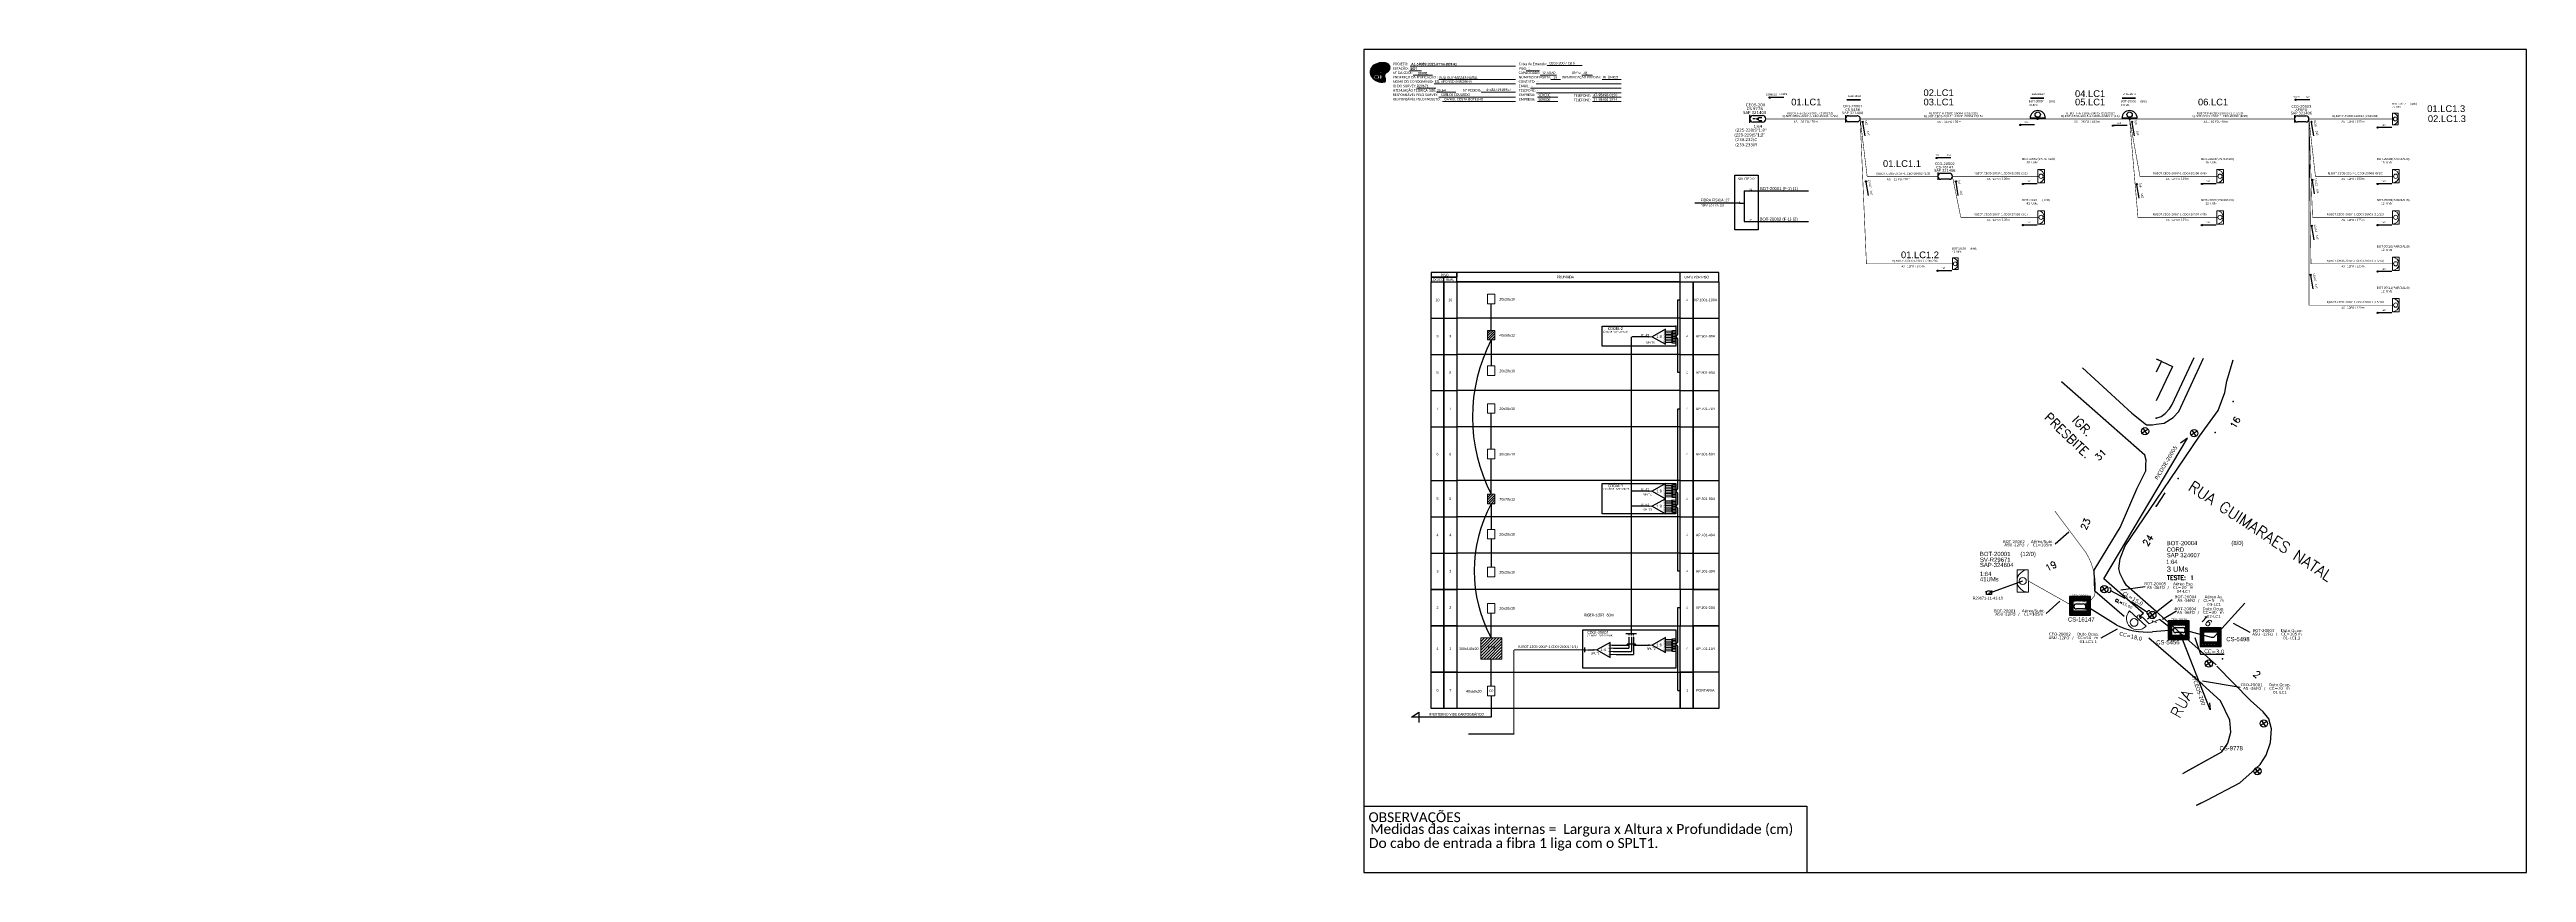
# Paper-space layout 'CDOI-20001' of a CAD drawing. Header units: millimetres. Extents: x 1410 to 3196, y 404 to 998.
# The model-space entities are those that its viewports show. They can reach past a viewport. Long polylines and large blocks are cut down to what shows.
import ezdxf
from ezdxf.enums import TextEntityAlignment as Align

# ---------------------------------------------------------------- set-up
doc = ezdxf.new("R2010")
doc.units = ezdxf.units.MM
doc.header["$LTSCALE"] = 0.03
doc.linetypes.add('DIVIDE2', pattern=[0.625, 0.25, -0.125, 0, -0.125, 0, -0.125])
for name, color, linetype in [('10.1-Caixas Subterrâneas', 5, 'Continuous'), ('20.4-CEOS', 1, 'Continuous'), ('20.5-CEO', 1, 'Continuous'), ('AS BUILT', 10, 'Continuous'), ('CAP a instalar', 1, 'FENCELINE1'), ('celulas gpon', 7, 'Continuous'), ('CORDOALHA BLOCO NOVO', 7, 'Continuous'), ('DUVIDAS', 252, 'Continuous'), ('label_cabos', 7, 'Continuous'), ('ml', 1, 'Continuous'), ('MUB', 252, 'Continuous'), ('MV', 3, 'Continuous'), ('NET-RETIRAR', 54, 'DIVIDE2'), ('NOMELOG', 253, 'Continuous'), ('Postes Existentes NA', 1, 'Continuous'), ('POSTES_ATUALIZACAO', 252, 'Continuous'), ('Seta indicação do cabo', 7, 'Continuous'), ('Subida Lateral', 5, 'Continuous'), ('surveys', 7, 'Continuous'), ('surveys legendas', 7, 'Continuous'), ('texto', 255, 'Continuous'), ('UMS', 1, 'Continuous'), ('UNIFILAR', 7, 'Continuous')]:
    doc.layers.add(name, color=color, linetype=linetype)
for name, color, linetype, lineweight in [("20.0-LEGENDA DOS CDO'S", 1, 'Continuous', 0), ('20.1-CDO_INTERIOR', 1, 'Continuous', 0), ('20.2-CDO_POSTE', 1, 'Continuous', 5), ('20.6-CORDOALHA_SUPORTE', 7, 'Continuous', 25), ('40.1-ETIQUETAS', 1, 'Continuous', 20), ('CORDOALHA_SUPORTE', 7, 'Continuous', 25)]:
    doc.layers.add(name, color=color, linetype=linetype, lineweight=lineweight)
doc.layers.add('DROP DE CLIENTE', color=140, linetype='Continuous', plot=False)
doc.layers.add('EXTRA', color=50, linetype='Continuous', plot=False)
doc.layers.get('MV').off()
doc.styles.add('ARIAL', font='arial.ttf')
doc.styles.add('DIGICADE', font='arial.ttf')
doc.styles.add('MtXpl_Calibri', font='calibri.ttf')
doc.styles.add('ROMANS', font='simplex')
doc.styles.add('siredit', font='verdana.ttf')
doc.styles.get("Standard").update_dxf_attribs({"font": 'arial.ttf'})
doc.styles.add('WMF-Calibri0', font='calibri.ttf')
doc.styles.add('WMF-Calibri1', font='calibrib.ttf')
doc.linetypes.add('FENCELINE1', pattern='A,0.25,-0.1,[133,ltypeshp.shx,S=0.1,R=0,X=-0.1,Y=0],-0.1,1', length=1.45)
doc.dimstyles.new('CC', dxfattribs={"dimtxt": 1, "dimasz": 2, "dimexe": 0.18, "dimexo": 0.0625, "dimgap": 0.09, "dimtad": 0, "dimdec": 0, "dimrnd": 1, "dimzin": 0, "dimdsep": 46, "dimtxsty": 'siredit', "dimblk": 'NONE', "dimcen": 0, "dimse1": 1, "dimse2": 1, "dimsd1": 1, "dimsd2": 1, "dimclrt": 7, "dimadec": 0, "dimazin": 0, "dimtfac": 1, "dimtdec": 0, "dimtofl": 0, "dimtmove": 0, "dimatfit": 3, "dimfxl": 0, "dimtolj": 1, "dimtzin": 0, "dimarcsym": 0})
doc.dimstyles.get("Standard").update_dxf_attribs({"dimtxt": 0.18, "dimasz": 0.18, "dimexe": 0.18, "dimexo": 0.0625, "dimgap": 0.09, "dimtad": 0, "dimtih": 1, "dimtoh": 1, "dimdec": 4, "dimzin": 0, "dimdsep": 46, "dimtxsty": 'Standard', "dimcen": 0.09, "dimadec": 0, "dimazin": 0, "dimtfac": 1, "dimtdec": 4, "dimtofl": 0, "dimtmove": 0, "dimatfit": 3, "dimfxl": 0, "dimtolj": 1, "dimtzin": 0, "dimarcsym": 0})

# ---------------------------------------------------------------- blocks, each defined once
blk = doc.blocks.new('ETIQUETA_RS5F')
at = {"layer": '40.1-ETIQUETAS', "color": 0, "style": 'siredit'}
blk.add_text('/', height=1.5, dxfattribs=at).set_placement((1.55, -1.95), align=Align.MIDDLE_RIGHT)
for tag, p in [('ETIQUETA_R_PRIMARIA', (1.18, 4.1)), ('ETIQUETA_R_SECUNDARIA', (1.18, 2.1)), ('F_ATIVAS/F_MORTAS', (1.11, -4.24))]:
    blk.add_attdef(tag, text='', height=1.5, dxfattribs=at).set_placement(p, align=Align.MIDDLE_CENTER)
for tag, p in [('TIPO_CABO', (-6.62, -2.12)), ('CAP_CABO', (0.37, -2.09))]:
    blk.add_attdef(tag, text='', height=1.5, dxfattribs=at).set_placement(p, align=Align.MIDDLE_RIGHT)
blk.add_attdef('METROS', text='', height=1.5, dxfattribs=at).set_placement((2.11, -1.95), align=Align.MIDDLE_LEFT)
for tag, p in [('FUSÃO_1', (0.82, -8.39)), ('FUSÃO_2', (0.82, -10.6)), ('FUSÃO_3', (0.82, -12.93)), ('FUSÃO_4', (0.82, -15.14)), ('FUSÃO_5', (0.82, -17.16))]:
    blk.add_attdef(tag, text='', height=1.5, dxfattribs=at).set_placement(p, align=Align.CENTER)
blk = doc.blocks.new('_None')
blk = doc.blocks.new('CEO_CT_DRT')
at = {"layer": '20.5-CEO', "color": 0}
for p, q in [((-1.56, 1.26), (1.8, 1.26)), ((1.8, -1.13), (-1.56, -1.13))]:
    blk.add_line(p, q, dxfattribs=at)
blk.add_lwpolyline([(-2.75, 1.51), (-2.75, -1.38)], dxfattribs=at)
for centre, start, end in [((-1.56, 0.07), 90, 270), ((1.8, 0.07), 270, 90)]:
    blk.add_arc(centre, 1.2, start, end, dxfattribs=at)
at = {"layer": '20.5-CEO', "color": 7, "style": 'siredit'}
for tag, p in [('CEO_Nº', (0.12, 5.61)), ('LOCAL', (0.12, 4.23)), ('SAP', (0.12, 2.97)), ('FIBRAS_RESERVA', (0.12, -1.94))]:
    blk.add_attdef(tag, text='', height=1.01, dxfattribs=at).set_placement(p, align=Align.TOP_CENTER)
blk = doc.blocks.new('CDOI_INT')
at = {"layer": '20.1-CDO_INTERIOR', "color": 0, "lineweight": 18}
blk.add_lwpolyline([(4.25, -4.25), (4.25, 4.25), (0, 4.25), (0, -4.25)], close=True, dxfattribs=at)
blk.add_circle((2.12, 0), 1.36, dxfattribs=at)
blk.add_arc((0, 0), 4.25, 270, 90, dxfattribs=at)
at = {"layer": "20.0-LEGENDA DOS CDO'S", "color": 0, "style": 'ARIAL'}
for tag, p in [('CDO_N', (-0.08, 10.38)), ('SPLITER_1', (21.18, 10.38)), ('SURVEY', (-0.08, 8.2)), ('SPLITER_2', (21.19, 8.68)), ('SAP', (-0.08, 6.23)), ('1:XX', (5.94, -2.22)), ('UMS', (5.94, -4.24))]:
    blk.add_attdef(tag, p, '', height=1.36, dxfattribs=at)
blk.add_attdef('FIBRAS_UTILIZADAS', text='', height=1.36, dxfattribs=at).set_placement((15.34, 10.38), align=Align.CENTER)
blk = doc.blocks.new('CEOS_RP_CT_DRT')
at = {"layer": '20.4-CEOS', "color": 0}
for p, q in [((-4.54, 1.19), (-1.19, 1.19)), ((-1.19, -1.19), (-4.54, -1.19))]:
    blk.add_line(p, q, dxfattribs=at)
for points in [[(-5.73, -1.43), (-5.73, 1.44)], [(-3.79, 0), (-4.59, 0)], [(-2.47, 0.48), (-1.45, 0.48)], [(-2.47, -0.52), (-1.45, -0.52)]]:
    blk.add_lwpolyline(points, dxfattribs=at)
blk.add_lwpolyline([(-3.79, 0, 0, 1.47, 0), (-2.41, 0, 1.47, 1.47, 0)], format="xyseb", dxfattribs=at)
for centre, start, end in [((-4.54, 0), 90, 270), ((-1.19, 0), 270, 90)]:
    blk.add_arc(centre, 1.19, start, end, dxfattribs=at)
at = {"layer": '20.4-CEOS', "color": 7, "style": 'siredit'}
for tag, p in [('Nº_DA_CEOS', (-2.86, 5.6)), ('LOCAL', (-2.86, 4.24)), ('SAP', (-2.86, 2.78)), ('RACIO_SPLITAGEM', (-2.86, -1.88)), ('FIBRAS_SPLITTER', (-2.86, -3.58)), ('FIBRAS_TOP_C', (-2.86, -5.08)), ('RESERVA_FINAIS', (-2.86, -6.39))]:
    blk.add_attdef(tag, text='', height=1.01, dxfattribs=at).set_placement(p, align=Align.TOP_CENTER)
blk = doc.blocks.new('CDOE-TEXTO PADRÃO')
at = {"layer": "20.0-LEGENDA DOS CDO'S", "color": 0, "style": 'ARIAL'}
for tag, p in [('CDO_N', (0.49, 7.39)), ('CORDOALHA', (0.5, 4.33)), ('SAP', (0.51, 1.67)), ('SPLITER_1', (0.59, -0.91)), ('SPLITER_2', (0.6, -3.55)), ('(XX-XX_F)S', (0.54, -8.29)), ('(XX-XX_L)S', (0.55, -10.83)), ('UMS', (0.55, -13.15))]:
    blk.add_attdef(tag, p, '', height=1.7, rotation=0.118, dxfattribs=at)
blk.add_attdef('FIBRAS_UTILIZADAS', text='', height=1.7, rotation=0.118, dxfattribs=at).set_placement((19.77, 7.43), align=Align.CENTER)
blk = doc.blocks.new('*U36')
at = {"color": 10}
for points in [[(41172, 12883), (40951, 13058)], [(40974, 12860), (41149, 13081)]]:
    blk.add_lwpolyline(points, dxfattribs=at)
blk.add_circle((41062, 12971), 141, dxfattribs=at)
blk = doc.blocks.new('*X18')
at = {"color": 0, "linetype": 'Continuous'}
for p, q in [((-1.25, 0.34099), (-0.49099, 1.1)), ((-1.25, 0.517767), (-0.667767, 1.1)), ((-1.25, 0.694544), (-0.844544, 1.1)), ((-1.25, 0.87132), (-1.02132, 1.1)), ((-1.25, 1.048097), (-1.198097, 1.1)), ((-0.789214, 0.625), (-0.314214, 1.1)), ((-0.612437, 0.625), (-0.137437, 1.1)), ((-0.43566, 0.625), (0.03934, 1.1)), ((-0.258883, 0.625), (0.216117, 1.1)), ((-0.082107, 0.625), (0.392893, 1.1)), ((0.09467, 0.625), (0.56967, 1.1)), ((0.271447, 0.625), (0.746447, 1.1)), ((0.448223, 0.625), (0.923223, 1.1)), ((0.625, 0.625), (1.1, 1.1)), ((0.801777, 0.625), (1.25, 1.073223)), ((-1.25, 0.164214), (-0.8035, 0.610714)), ((0.8035, 0.449947), (1.25, 0.896447)), ((0.8035, 0.27317), (1.25, 0.71967)), ((0.8035, 0.096393), (1.25, 0.542893)), ((-1.25, -0.012563), (-0.8035, 0.433937)), ((-1.25, -0.18934), (-0.8035, 0.25716)), ((-1.25, -0.366117), (-0.8035, 0.080383)), ((0.8035, -0.080383), (1.25, 0.366117)), ((0.8035, -0.25716), (1.25, 0.18934)), ((0.8035, -0.433937), (1.25, 0.012563)), ((-1.25, -0.542893), (-0.8035, -0.096393)), ((-1.25, -0.71967), (-0.8035, -0.27317)), ((-1.25, -0.896447), (-0.8035, -0.449947)), ((0.49099, -1.1), (1.25, -0.34099)), ((0.8035, -0.610714), (1.25, -0.164214)), ((-1.25, -1.073223), (-0.801777, -0.625)), ((-1.1, -1.1), (-0.625, -0.625)), ((-0.923223, -1.1), (-0.448223, -0.625)), ((-0.746447, -1.1), (-0.271447, -0.625)), ((-0.56967, -1.1), (-0.09467, -0.625)), ((-0.392893, -1.1), (0.082107, -0.625)), ((-0.216117, -1.1), (0.258883, -0.625)), ((-0.03934, -1.1), (0.43566, -0.625)), ((0.137437, -1.1), (0.612437, -0.625)), ((0.314214, -1.1), (0.789214, -0.625)), ((0.667767, -1.1), (1.25, -0.517767)), ((0.844544, -1.1), (1.25, -0.694544)), ((1.02132, -1.1), (1.25, -0.87132)), ((1.198097, -1.1), (1.25, -1.048097))]:
    blk.add_line(p, q, dxfattribs=at)
blk = doc.blocks.new('MANHOLE_MQ')
at = {"color": 0, "linetype": 'Continuous'}
for p, q in [((0.00000623, 0.00000569), (-0.00000627, 0.00000569)), ((-0.00000627, 0.00000569), (-0.00000627, -0.00000531)), ((0.00000623, -0.00000531), (0.00000623, 0.00000569)), ((-0.00000404, 0.00000331), (0.00000399, 0.00000331)), ((-0.00000404, -0.00000294), (-0.00000404, 0.00000331)), ((0.00000399, 0.00000331), (0.00000399, -0.00000294)), ((0.00000399, -0.00000294), (-0.00000404, -0.00000294)), ((0.00000399, -0.00000294), (0.00000399, -0.00000294)), ((-0.00000627, -0.00000531), (0.00000623, -0.00000531))]:
    blk.add_line(p, q, dxfattribs=at)
at = {"color": 0, "linetype": 'Continuous', "xscale": 5e-06, "yscale": 5e-06, "zscale": 1e-05}
blk.add_blockref('*X18', (-0.00000002, 0.00000019), dxfattribs=at)
blk = doc.blocks.new('Inst CDOE-8 CAIXA DIST OPT CDOE 48F_8D C_SPL OPTAP')
at = {"layer": "20.0-LEGENDA DOS CDO'S", "color": 0}
for tag, p, style, flags in [('ID_ATIVIDADE', (0.12, 6.472), 'ARIAL', 3), ('FATOR', (7.921, 6.472), 'ARIAL', 1), ('QTDE', (0.235, -0.97), 'DIGICADE', 3)]:
    blk.add_attdef(tag, p, '', height=0.8, rotation=0.11799, dxfattribs=dict(at, style=style, flags=flags))
at = {"layer": "20.0-LEGENDA DOS CDO'S", "color": 0, "style": 'ARIAL'}
for tag, p, height in [('FID', (0.12, 5.248), 0.8), ('FIBRAS_UTILIZADAS', (2.379, 5.263), 0.8), ('CORDOALHA', (0.122, 4.023), 0.8), ('SAP', (0.124, 2.961), 0.8), ('1:XX', (-0.012, 1.7), 0.8), ('UMS', (0.141, 0.217), 1)]:
    blk.add_attdef(tag, p, '', height=height, rotation=0.11799, dxfattribs=at)
blk = doc.blocks.new('Teste  FTTH')
at = {"color": 0, "lineweight": 0, "style": 'ROMANS'}
for tag, p in [('TESTE', (-2.302, -0.29)), ('QTDE', (0.212, -0.29))]:
    blk.add_attdef(tag, p, '', height=0.48, dxfattribs=at)
for tag, p, flags in [('FID', (-2.227, -1.253), 1), ('FATOR', (-2.227, -2.028), 3), ('ID_ATIVIDADE', (-2.227, -2.716), 3)]:
    blk.add_attdef(tag, p, '', height=0.48, dxfattribs=dict(at, flags=flags))
blk = doc.blocks.new('Inst CB DT OCUP CFOA-SM-AS-80-TS-36')
at = {"layer": 'label_cabos', "color": 0, "style": 'siredit'}
for tag, flags, p in [('ID_ATIVIDADE', 3, (1.31, 2.67)), ('FATOR', 1, (11.56, 2.55))]:
    blk.add_attdef(tag, text='', height=1, rotation=359.69, dxfattribs=dict(at, flags=flags)).set_placement(p, align=Align.MIDDLE_CENTER)
for tag, p in [('DESTINO_CABO', (3.13, 1.26)), ('TIPO_CABO', (13.11, 1.24)), ('TIPO_CABO', (1.76, 0)), ('CABO', (4.69, -0.05)), ('/', (7.71, -0.05)), ('LANCE', (10.91, 0)), ('UND', (15.96, 0)), ('FID', (13.15, -1.41))]:
    blk.add_attdef(tag, text='', height=1, rotation=359.69, dxfattribs=at).set_placement(p, align=Align.MIDDLE_CENTER)
blk.add_attdef('QTDE', (12.43, -0.47), '', height=1, rotation=359.69, dxfattribs=at)
blk = doc.blocks.new('Inst CB DT OCUP CFOA-SM-ASU-120-S-12')
at = {"layer": 'label_cabos', "color": 0, "style": 'siredit'}
for tag, flags, p in [('ID_ATIVIDADE', 3, (1.31, 2.67)), ('FATOR', 1, (11.56, 2.55))]:
    blk.add_attdef(tag, text='', height=1, rotation=359.69, dxfattribs=dict(at, flags=flags)).set_placement(p, align=Align.MIDDLE_CENTER)
for tag, p in [('DESTINO_CABO', (3.13, 1.26)), ('TIPO_CABO', (13.11, 1.24)), ('TIPO_CABO', (1.26, 0)), ('CABO', (4.69, -0.05)), ('/', (7.71, -0.05)), ('LANCE', (10.91, 0)), ('UND', (15.96, 0)), ('FID', (13.15, -1.41))]:
    blk.add_attdef(tag, text='', height=1, rotation=359.69, dxfattribs=at).set_placement(p, align=Align.MIDDLE_CENTER)
blk.add_attdef('QTDE', (12.43, -0.47), '', height=1, rotation=359.69, dxfattribs=at)
blk = doc.blocks.new('LEGENDA DOS CABOS')
at = {"layer": 'label_cabos', "color": 0, "style": 'siredit'}
for tag, p in [('ID', (4.24, 1.63)), ('XX', (14.31, 1.67)), ('TIPO_CABO', (2.74, 0.52)), ('CABO', (6.16, 0.47)), ('/', (9.19, 0.47)), ('METROS', (14.36, 0.47))]:
    blk.add_attdef(tag, text='', height=1, rotation=359.69, dxfattribs=at).set_placement(p, align=Align.MIDDLE_CENTER)
blk = doc.blocks.new('Inst CB AS CFOA-SM-AS-80-TS-36')
at = {"layer": 'label_cabos', "color": 0, "style": 'siredit'}
for tag, flags, p in [('ID_ATIVIDADE', 3, (1.31, 2.67)), ('FATOR', 1, (11.56, 2.55))]:
    blk.add_attdef(tag, text='', height=1, rotation=359.69, dxfattribs=dict(at, flags=flags)).set_placement(p, align=Align.MIDDLE_CENTER)
for tag, p in [('DESTINO_CABO', (3.13, 1.26)), ('TIPO_CABO', (13.11, 1.24)), ('TIPO_CABO', (1.76, 0)), ('CABO', (4.69, -0.05)), ('/', (7.71, -0.05)), ('LANCE', (10.81, 0)), ('UND', (15.96, 0)), ('FID', (13.15, -1.41))]:
    blk.add_attdef(tag, text='', height=1, rotation=359.69, dxfattribs=at).set_placement(p, align=Align.MIDDLE_CENTER)
blk.add_attdef('QTDE', (12.43, -0.47), '', height=1, rotation=359.69, dxfattribs=at)
blk = doc.blocks.new('Inst CB ESP CFOA-SM-AS-80-TS-36')
at = {"layer": 'label_cabos', "color": 0, "style": 'siredit'}
for tag, flags, p in [('ID_ATIVIDADE', 3, (1.31, 2.67)), ('FATOR', 1, (11.56, 2.55))]:
    blk.add_attdef(tag, text='', height=1, rotation=359.69, dxfattribs=dict(at, flags=flags)).set_placement(p, align=Align.MIDDLE_CENTER)
for tag, p in [('DESTINO_CABO', (3.13, 1.26)), ('TIPO_CABO', (13.11, 1.24)), ('TIPO_CABO', (1.76, 0)), ('CABO', (4.69, -0.05)), ('/', (7.71, -0.05)), ('LANCE', (10.81, 0)), ('UND', (15.96, 0)), ('FID', (13.15, -1.41))]:
    blk.add_attdef(tag, text='', height=1, rotation=359.69, dxfattribs=at).set_placement(p, align=Align.MIDDLE_CENTER)
blk.add_attdef('QTDE', (12.43, -0.47), '', height=1, rotation=359.69, dxfattribs=at)
blk = doc.blocks.new('Inst CORD BENZINAL 4.55MM 3F (sem recursos)')
at = {"layer": '20.6-CORDOALHA_SUPORTE', "color": 0, "lineweight": 0, "style": 'ROMANS'}
blk.add_attdef('LANCE', text='', height=1, dxfattribs=at).set_placement((-0.54, -2.21), align=Align.RIGHT)
at = {"layer": '20.6-CORDOALHA_SUPORTE', "color": 0, "style": 'siredit'}
blk.add_attdef('QTDE', (-0.54, -2.21), '', height=1, rotation=359.69, dxfattribs=at)
at = {"layer": '20.6-CORDOALHA_SUPORTE', "color": 0, "lineweight": 0, "style": 'ROMANS'}
for tag, p, flags in [('FATOR', (-5.2, -4.44), 3), ('ID_ATIVIDADE', (-5.2, -6.67), 3), ('FID', (-5.2, -8.9), 1)]:
    blk.add_attdef(tag, p, '', height=1, dxfattribs=dict(at, flags=flags))
blk = doc.blocks.new('OI')
h = blk.add_hatch(color=40)
edge = h.paths.add_edge_path()
edge.add_spline(control_points=[(4.35, -0.67), (3.92, -0.99), (3.26, -1.5), (2.81, -2.59), (2.9, -3.5), (3.06, -4.27), (3.31, -4.85), (3.37, -5.39), (3.4, -5.88), (3.2, -6.4), (2.54, -6.61), (1.65, -6.63), (0.55, -6.67), (-0.56, -6.42), (-1.61, -6.14), (-2.77, -5.61), (-3.92, -4.77), (-4.89, -3.7), (-5.34, -2.65), (-5.6, -1.94), (-5.85, -0.96), (-5.71, 0.47), (-5.1, 2.02), (-4.14, 3.02), (-3.3, 3.61), (-2.37, 4.16), (-1.36, 4.44), (-0.56, 4.7), (0.79, 4.85), (2.24, 4.97), (3.79, 4.57), (4.67, 4.21), (5.44, 3.65), (5.76, 2.99), (6.03, 2.21), (6.01, 1.46), (5.72, 0.64), (5.31, 0.08), (4.88, -0.38), (4.51, -0.55), (4.35, -0.67)], knot_values=[0, 0, 0, 0, 1.60434, 2.417191, 3.427595, 4.282808, 4.776746, 5.304182, 5.888771, 6.258406, 6.858137, 7.79129, 8.986195, 10.124242, 11.187857, 12.242908, 13.953784, 15.414161, 16.515391, 17.349188, 17.675853, 19.552021, 21.515531, 22.568638, 23.63245, 24.621084, 25.782718, 26.745347, 27.142653, 29.870543, 31.004649, 31.921532, 32.709589, 33.801391, 34.042471, 35.192333, 35.971461, 36.628871, 37.254359, 37.836911, 37.836911, 37.836911, 37.836911], degree=3, periodic=0)
h.paths.add_polyline_path([(1.13, -0.87, -1), (-0.04, -0.87, -1)], flags=16)
edge = h.paths.add_edge_path(flags=16)
edge.add_ellipse((0.56, -3.59), major_axis=(-0.02, 1.71), ratio=0.361305, start_angle=0, end_angle=360)
h.paths.add_polyline_path([(-0.36, -3.62, -1), (-3.8, -3.62, -1)], flags=16)
edge = h.paths.add_edge_path(flags=0)
edge.add_ellipse((-2.08, -3.62), major_axis=(0, 0.885), ratio=0.758294, start_angle=0, end_angle=360)
at = {"color": 40}
for centre, radius in [((-2.08, -3.62), 1.72), ((0.54, -0.87), 0.587)]:
    blk.add_circle(centre, radius, dxfattribs=at)
blk.add_ellipse((0.56, -3.59), major_axis=(-0.02, 1.71), ratio=0.361305, dxfattribs=at)
blk.add_ellipse((-2.08, -3.62), major_axis=(0, 0.885), ratio=0.758294, start_param=-3.141592653589792, end_param=3.141592653589792, dxfattribs=at)
at = {"color": 40, "start_tangent": (-0.800898, -0.598801), "end_tangent": (-0.800898, -0.598801)}
blk.add_spline([(4.35, -0.67), (3.2, -1.78), (2.9, -2.54), (2.92, -3.55), (3.12, -4.38), (3.28, -4.85), (3.37, -5.37), (3.35, -5.95), (3.2, -6.29), (2.66, -6.55), (1.73, -6.63), (0.54, -6.62), (-0.58, -6.41), (-1.6, -6.11), (-2.56, -5.67), (-3.95, -4.67), (-4.89, -3.56), (-5.37, -2.56), (-5.64, -1.78), (-5.72, -1.46), (-5.63, 0.42), (-4.84, 2.22), (-4.13, 2.99), (-3.27, 3.62), (-2.4, 4.09), (-1.3, 4.47), (-0.37, 4.72), (0.02, 4.77), (2.75, 4.8), (3.85, 4.53), (4.69, 4.16), (5.31, 3.68), (5.85, 2.73), (5.93, 2.5), (5.94, 1.35), (5.67, 0.62), (5.29, 0.08), (4.84, -0.36), (4.35, -0.67)], degree=3, dxfattribs=at)
blk = doc.blocks.new('SURVEY_SURVEY')
for p, q in [((0, 0.0000127), (-0.0000126, 0.000009)), ((-0.0000126, 0.000009), (-0.0000086, 0.000009)), ((-0.0000086, 0), (-0.0000086, 0.000009)), ((0, 0.0000127), (0.0000126, 0.000009)), ((0.0000084, 0.0000132), (0.0000098, 0.0000132)), ((0.0000084, 0.0000103), (0.0000084, 0.0000132)), ((0.0000126, 0.000009), (0.0000086, 0.000009)), ((0.0000086, 0.000009), (0.0000086, 0)), ((0.0000098, 0.0000132), (0.0000098, 0.0000099)), ((0.0000086, 0), (-0.0000086, 0))]:
    blk.add_line(p, q)
at = {"ltscale": 6}
blk.add_circle((0, 0.0000045), 0.0000000477, dxfattribs=at)
blk = doc.blocks.new('SPLITTER_')
blk.add_point((0, 0))
at = {"style": 'ARIAL', "flags": 4}
blk.add_attdef('SPLT', (0, -3.26), '', height=1.5, dxfattribs=at)
blk = doc.blocks.new('SPLT_1-8_SC-APC')
at = {"color": 1}
blk.add_lwpolyline([(-7.37, -2.1), (-17.04, -7.55), (-7.37, -13), (-7.37, -2.1)], dxfattribs=at)
at = {"color": 3, "lineweight": 0}
for points in [[(-2.41, -3.02), (-2.41, -4)], [(-2.41, -3.02), (0, -3.02)], [(-2.99, -3.51), (-7.37, -3.51)], [(-7.37, -4.66), (-2.99, -4.66)], [(-7.37, -5.82), (-2.99, -5.82)], [(-2.41, -4), (0, -4)], [(-2.41, -4.17), (-2.41, -5.16)], [(-2.41, -4.17), (0, -4.17)], [(-2.41, -5.16), (0, -5.16)], [(-2.41, -5.32), (-2.41, -6.31)], [(-2.41, -5.32), (0, -5.32)], [(-7.37, -6.97), (-2.99, -6.97)], [(-7.37, -8.12), (-2.99, -8.12)], [(-2.41, -6.31), (0, -6.31)], [(-2.41, -6.48), (-2.41, -7.46)], [(-2.41, -6.48), (0, -6.48)], [(-2.41, -7.46), (0, -7.46)], [(-2.41, -7.63), (-2.41, -8.62)], [(-2.41, -7.63), (0, -7.63)], [(-2.41, -8.62), (0, -8.62)], [(-2.41, -8.78), (-2.41, -9.77)], [(-2.41, -8.78), (0, -8.78)], [(-7.37, -9.28), (-2.99, -9.28)], [(-7.37, -10.43), (-2.99, -10.43)], [(-7.37, -11.58), (-2.99, -11.58)], [(-2.41, -9.77), (0, -9.77)], [(-2.41, -9.94), (-2.41, -10.92)], [(-2.41, -9.94), (0, -9.94)], [(-2.41, -10.92), (0, -10.92)], [(-2.41, -11.09), (-2.41, -12.08)], [(-2.41, -11.09), (0, -11.09)], [(-2.41, -12.08), (0, -12.08)]]:
    blk.add_lwpolyline(points, dxfattribs=at)
for points in [[(-2.99, -3.22), (-2.41, -3.22), (-2.41, -3.8), (-2.99, -3.8)], [(-2.99, -4.38), (-2.41, -4.38), (-2.41, -4.95), (-2.99, -4.95)], [(-2.99, -5.53), (-2.41, -5.53), (-2.41, -6.1), (-2.99, -6.1)], [(-2.99, -6.68), (-2.41, -6.68), (-2.41, -7.26), (-2.99, -7.26)], [(-2.99, -7.84), (-2.41, -7.84), (-2.41, -8.41), (-2.99, -8.41)], [(-2.99, -8.99), (-2.41, -8.99), (-2.41, -9.56), (-2.99, -9.56)], [(-2.99, -10.14), (-2.41, -10.14), (-2.41, -10.72), (-2.99, -10.72)], [(-2.99, -11.3), (-2.41, -11.3), (-2.41, -11.87), (-2.99, -11.87)]]:
    blk.add_lwpolyline(points, close=True, dxfattribs=at)
at = {"color": 1, "lineweight": 0}
blk.add_lwpolyline([(-17.04, -7.55), (-19.26, -7.55)], dxfattribs=at)
at = {"color": 1, "style": 'ARIAL'}
for s, height, p in [('S1', 0.75, (-8.74, -3.78)), ('S2', 0.75, (-8.74, -4.97)), ('S3', 0.75, (-8.74, -6.18)), ('1:8', 2, (-13.91, -8.4)), ('S4', 0.75, (-8.74, -7.36)), ('S5', 0.75, (-8.74, -8.57)), ('S6', 0.75, (-8.74, -9.69)), ('S7', 0.75, (-8.74, -10.78)), ('S8', 0.75, (-8.74, -11.9))]:
    blk.add_text(s, height=height, dxfattribs=at).set_placement(p)
blk = doc.blocks.new('A$C415C251F')
at = {"color": 3}
blk.add_point((0, 0), dxfattribs=at)
blk = doc.blocks.new('SETA 2')
at = {"layer": 'Seta indicação do cabo'}
h = blk.add_hatch(color=256, dxfattribs=at)
h.dxf.hatch_style = 1
h.paths.add_polyline_path([(348.974, 271.648, 1), (348.848, 271.648, 1)])
blk.add_circle((348.911, 271.648), 0.0626, dxfattribs=at)
blk.add_leader([(350.279, 271.648), (348.974, 271.648)], dimstyle='CC', override={"dimasz": 0.3}, dxfattribs=at)

msp = doc.modelspace()

# ---------------------------------------------------------------- hatches: boundary and pattern name
h = msp.add_hatch()
h.set_pattern_fill('ANSI31', color=1, scale=10)
h.set_pattern_definition([(45, (-12827.884, -981.0648), (-0.88388348, 0.88388348), [])])
h.paths.add_polyline_path([(-635.06, 801.93), (-640.36, 801.93), (-640.36, 795.03), (-635.06, 795.03)])
h = msp.add_hatch(color=3)
h.dxf.hatch_style = 1
edge = h.paths.add_edge_path()
edge.add_arc((-523.93, 797.29), 0.205, 0, 360)
h = msp.add_hatch(color=3)
h.dxf.hatch_style = 1
edge = h.paths.add_edge_path()
edge.add_arc((-523.93, 685.83), 0.205, 0, 360)
h = msp.add_hatch()
h.set_pattern_fill('ANSI31', color=1, scale=10)
h.set_pattern_definition([(45, (-12827.884, -1099.4103), (-0.88388348, 0.88388348), [])])
h.paths.add_polyline_path([(-635.06, 683.58), (-640.36, 683.58), (-640.36, 676.69), (-635.06, 676.69)])
h = msp.add_hatch(color=3)
h.dxf.hatch_style = 1
edge = h.paths.add_edge_path()
edge.add_arc((-523.93, 674.93), 0.205, 0, 360)
h = msp.add_hatch()
h.set_pattern_fill('ANSI31', color=1, scale=12, style=0)
h.set_pattern_definition([(45, (-1378.885, 102.5886), (-1.0606602, 1.0606602), [])])
h.paths.add_polyline_path([(-630.12, 579.85), (-645.3, 579.85), (-645.3, 564.71), (-630.12, 564.71)])
h.paths.add_polyline_path([(-640.58, 570.8), (-634.06, 570.8), (-634.06, 574.75), (-640.58, 574.75)], flags=9)
h = msp.add_hatch(color=3)
h.dxf.hatch_style = 1
edge = h.paths.add_edge_path()
edge.add_arc((-523.93, 574.77), 0.256, 0, 360)
h = msp.add_hatch(color=3)
h.dxf.hatch_style = 1
edge = h.paths.add_edge_path()
edge.add_arc((-563.81, 571.29), 0.256, 0, 360)
at = {"layer": 'AS BUILT'}
h = msp.add_hatch(color=3, dxfattribs=at)
h.dxf.hatch_style = 1
edge = h.paths.add_edge_path()
edge.add_arc((-550.55, 574.77), 0.242, 0, 360)
h = msp.add_hatch(color=3, dxfattribs=at)
h.dxf.hatch_style = 1
edge = h.paths.add_edge_path()
edge.add_arc((-549.55, 572.46), 0.242, 0, 360)
h = msp.add_hatch(color=3, dxfattribs=at)
h.dxf.hatch_style = 1
edge = h.paths.add_edge_path()
edge.add_arc((-548.55, 570.15), 0.242, 0, 360)
h = msp.add_hatch(color=3, dxfattribs=at)
h.dxf.hatch_style = 1
edge = h.paths.add_edge_path()
edge.add_arc((-547.55, 567.85), 0.242, 0, 360)

# ---------------------------------------------------------------- linework, layer by layer
at = {"color": 0}
for p, q in [((-681.13, 836.98), (-671.87, 836.98)), ((-681.13, 810.79), (-681.13, 836.98)), ((-681.13, 836.98), (-671.87, 836.98)), ((-671.87, 836.98), (-671.87, 810.79)), ((-671.87, 836.98), (-662.61, 836.98)), ((-671.87, 810.79), (-671.87, 836.98)), ((-671.87, 836.98), (-662.61, 836.98)), ((-501.45, 836.98), (-662.61, 836.98)), ((-662.61, 836.98), (-662.61, 810.79)), ((-501.45, 836.98), (-662.61, 836.98)), ((-501.45, 836.98), (-492.19, 836.98)), ((-501.45, 810.79), (-501.45, 836.98)), ((-501.45, 836.98), (-492.19, 836.98)), ((-492.19, 836.98), (-473.67, 836.98)), ((-492.19, 810.79), (-492.19, 836.98)), ((-492.19, 836.98), (-492.19, 810.79)), ((-492.19, 836.98), (-473.67, 836.98)), ((-473.67, 836.98), (-473.67, 810.79)), ((-681.13, 810.79), (-671.87, 810.79)), ((-681.13, 784.59), (-681.13, 810.79)), ((-671.87, 810.79), (-671.87, 784.59)), ((-671.87, 810.79), (-662.61, 810.79)), ((-671.87, 784.59), (-671.87, 810.79)), ((-501.45, 810.79), (-662.61, 810.79)), ((-662.61, 810.79), (-662.61, 784.59)), ((-501.45, 810.79), (-492.19, 810.79)), ((-501.45, 784.59), (-501.45, 810.79)), ((-492.19, 810.79), (-473.67, 810.79)), ((-492.19, 784.59), (-492.19, 810.79)), ((-492.19, 810.79), (-492.19, 784.59)), ((-473.67, 810.79), (-473.67, 784.59)), ((-681.13, 784.59), (-671.87, 784.59)), ((-681.13, 758.4), (-681.13, 784.59)), ((-671.87, 784.59), (-671.87, 758.4)), ((-671.87, 784.59), (-662.61, 784.59)), ((-671.87, 758.4), (-671.87, 784.59)), ((-501.45, 784.59), (-662.61, 784.59)), ((-662.61, 784.59), (-662.61, 758.4)), ((-501.45, 784.59), (-492.19, 784.59)), ((-501.45, 758.4), (-501.45, 784.59)), ((-492.19, 784.59), (-473.67, 784.59)), ((-492.19, 758.4), (-492.19, 784.59)), ((-492.19, 784.59), (-492.19, 758.4)), ((-473.67, 784.59), (-473.67, 758.4)), ((-681.13, 758.4), (-671.87, 758.4)), ((-681.13, 732.2), (-681.13, 758.4)), ((-671.87, 758.4), (-671.87, 732.2)), ((-671.87, 758.4), (-662.61, 758.4)), ((-671.87, 732.2), (-671.87, 758.4)), ((-501.45, 758.4), (-662.61, 758.4)), ((-662.61, 758.4), (-662.61, 732.2)), ((-501.45, 758.4), (-492.19, 758.4)), ((-501.45, 732.2), (-501.45, 758.4)), ((-492.19, 758.4), (-473.67, 758.4)), ((-492.19, 732.2), (-492.19, 758.4)), ((-492.19, 758.4), (-492.19, 732.2)), ((-473.67, 758.4), (-473.67, 732.2)), ((-681.13, 732.2), (-671.87, 732.2)), ((-681.13, 693.5), (-681.13, 732.2)), ((-671.87, 732.2), (-671.87, 693.5)), ((-671.87, 732.2), (-662.61, 732.2)), ((-671.87, 693.5), (-671.87, 732.2)), ((-501.45, 732.2), (-662.61, 732.2)), ((-662.61, 732.2), (-662.61, 693.5)), ((-501.45, 732.2), (-492.19, 732.2)), ((-501.45, 693.5), (-501.45, 732.2)), ((-492.19, 732.2), (-473.67, 732.2)), ((-492.19, 693.5), (-492.19, 732.2)), ((-492.19, 732.2), (-492.19, 693.5)), ((-473.67, 732.2), (-473.67, 693.5)), ((-681.13, 693.5), (-671.87, 693.5)), ((-681.13, 667.31), (-681.13, 693.5)), ((-671.87, 693.5), (-671.87, 667.31)), ((-671.87, 693.5), (-662.61, 693.5)), ((-671.87, 667.31), (-671.87, 693.5)), ((-501.45, 693.5), (-662.61, 693.5)), ((-662.61, 693.5), (-662.61, 667.31)), ((-501.45, 693.5), (-492.19, 693.5)), ((-501.45, 667.31), (-501.45, 693.5)), ((-492.19, 693.5), (-473.67, 693.5)), ((-492.19, 667.31), (-492.19, 693.5)), ((-492.19, 693.5), (-492.19, 667.31)), ((-473.67, 693.5), (-473.67, 667.31)), ((-681.13, 667.31), (-671.87, 667.31)), ((-681.13, 641.11), (-681.13, 667.31)), ((-671.87, 667.31), (-671.87, 641.11)), ((-671.87, 667.31), (-662.61, 667.31)), ((-671.87, 641.11), (-671.87, 667.31)), ((-501.45, 667.31), (-662.61, 667.31)), ((-662.61, 667.31), (-662.61, 641.11)), ((-501.45, 667.31), (-492.19, 667.31)), ((-501.45, 641.11), (-501.45, 667.31)), ((-492.19, 667.31), (-473.67, 667.31)), ((-492.19, 641.11), (-492.19, 667.31)), ((-492.19, 667.31), (-492.19, 641.11)), ((-473.67, 667.31), (-473.67, 641.11)), ((-501.45, 641.11), (-662.61, 641.11)), ((-501.45, 614.92), (-662.61, 614.92)), ((-501.45, 614.92), (-501.45, 588.72)), ((-662.61, 588.72), (-501.45, 588.72)), ((-662.61, 555.16), (-501.45, 555.16)), ((-501.45, 555.16), (-501.45, 528.96)), ((-492.19, 528.96), (-492.19, 555.16)), ((-473.67, 555.16), (-473.67, 528.96)), ((-501.45, 528.96), (-662.61, 528.96)), ((-473.67, 528.96), (-492.19, 528.96))]:
    msp.add_line(p, q, dxfattribs=at)
for points in [[(-729.67, 410.6), (108.89, 410.6), (108.89, 1004.6), (-729.67, 1004.6), (-729.67, 410.6)], [(-662.61, 836.98), (-473.67, 836.98), (-473.67, 843.56), (-662.61, 843.56), (-662.61, 843.56), (-662.61, 840.27)], [(-501.46, 836.98), (-501.46, 843.56)], [(-671.87, 836.98), (-671.87, 840.27)], [(-729.67, 458.62), (-410.07, 458.62)]]:
    msp.add_lwpolyline(points)
at = {"color": 7, "lineweight": 0}
for points in [[(-696.2, 992.56), (-620.23, 992.56)], [(-597.39, 993.05), (-572.25, 993.05)], [(-696.72, 989.28), (-687.96, 989.27)], [(-612.43, 989.33), (-602.95, 989.33)], [(-694.05, 986.21), (-680.11, 986.21)], [(-602.38, 986.21), (-590.76, 986.21)], [(-572.44, 986.21), (-564.78, 986.21)], [(-675.48, 982.98), (-620.23, 982.98)], [(-594.8, 982.98), (-587.85, 982.98)], [(-557.62, 982.98), (-544.07, 982.98)], [(-678.89, 979.86), (-620.23, 979.86)], [(-605.27, 979.86), (-544.04, 979.86)], [(-691.73, 976.8), (-677.79, 976.8)], [(-609.31, 976.63), (-544.04, 976.63)], [(-677.2, 973.83), (-663.26, 973.83)], [(-644.87, 973.84), (-620.37, 973.84)], [(-644.36, 973.84), (-620.21, 973.84)], [(-605.02, 973.39), (-544.04, 973.39)], [(-675.48, 970.28), (-620.23, 970.28)], [(-604.41, 970.28), (-589.61, 970.28)], [(-564.81, 970.28), (-544.04, 970.28)], [(-672.99, 967.04), (-620.23, 967.04)], [(-604.41, 967.04), (-589.61, 967.04)], [(-564.81, 967.04), (-544.04, 967.04)]]:
    msp.add_lwpolyline(points, dxfattribs=at)
at = {"color": 7}
msp.add_lwpolyline([(-461.93, 913.99), (-445.29, 913.99), (-445.29, 874.41), (-461.93, 874.41)], close=True, dxfattribs=at)
for points in [[(-681.13, 840.27), (-662.61, 840.27), (-662.61, 843.56), (-681.13, 843.56)], [(-681.13, 836.98), (-662.61, 836.98), (-662.61, 840.27), (-681.13, 840.27)]]:
    msp.add_lwpolyline(points, close=True)
at = {"color": 0, "lineweight": 0}
for points in [[(-640.36, 827.95), (-635.06, 827.95), (-635.06, 821.06), (-640.36, 821.06)], [(-640.36, 716.14), (-635.06, 716.14), (-635.06, 709.24), (-640.36, 709.24)]]:
    msp.add_lwpolyline(points, close=True, dxfattribs=at)
at = {"color": 3}
for points in [[(-501.45, 771.49), (-503.1, 771.49), (-503.1, 795.87), (-504.66, 797.38), (-503.1, 798.88), (-503.1, 823.88), (-501.45, 823.88)], [(-503.1, 677.68), (-503.1, 677.68), (-503.1, 684.4), (-504.66, 685.91), (-503.1, 687.42), (-503.1, 745.3), (-501.45, 745.3)], [(-501.45, 628.01), (-503.1, 628.01), (-503.1, 673.51), (-504.66, 675.01), (-503.1, 676.52), (-503.1, 677.68)], [(-503.1, 582.88), (-503.1, 601.82), (-501.45, 601.82)], [(-503.1, 569.93), (-503.1, 573.91), (-504.67, 575.41), (-503.1, 576.92), (-503.1, 582.88)], [(-570.36, 571.29), (-569.37, 571.29)], [(-568.09, 571.29), (-563.81, 571.29)], [(-503.1, 542.06), (-503.1, 569.93)]]:
    msp.add_lwpolyline(points, dxfattribs=at)
at = {"color": 1}
for points in [[(-557.79, 804.84), (-504.66, 804.84), (-504.66, 790.52), (-557.79, 790.52)], [(-557.79, 691.35), (-504.66, 691.35), (-504.66, 669.48), (-557.79, 669.48)], [(-571.77, 585.82), (-504.69, 585.82), (-504.69, 558.17), (-571.77, 558.17)]]:
    msp.add_lwpolyline(points, close=True, dxfattribs=at)
at = {"color": 1, "lineweight": 0}
for points in [[(-640.36, 801.93), (-635.06, 801.93), (-635.06, 795.03), (-640.36, 795.03)], [(-640.36, 683.58), (-635.06, 683.58), (-635.06, 676.69), (-640.36, 676.69)], [(-645.3, 579.88), (-630.12, 579.88), (-630.12, 564.71), (-645.3, 564.71)]]:
    msp.add_lwpolyline(points, close=True, dxfattribs=at)
at = {"color": 5, "const_width": 1}
msp.add_lwpolyline([(-536.67, 583.2), (-536.67, 797.29), (-536.67, 797.29)], dxfattribs=at)
at = {"color": 5}
for points in [[(-524.13, 797.29), (-536.09, 797.29)], [(-524.13, 685.83), (-536.67, 685.83)], [(-524.13, 674.93), (-536.67, 674.93)], [(-540.56, 583.2), (-532.92, 583.2)], [(-538.38, 580.39), (-538.38, 572.46)], [(-536.67, 580.39), (-536.67, 570.15)], [(-535.01, 580.39), (-535.01, 567.85)], [(-549.55, 572.46), (-538.38, 572.46)], [(-549.67, 570.15), (-536.67, 570.15)], [(-547.55, 567.85), (-535.01, 567.85)]]:
    msp.add_lwpolyline(points, dxfattribs=at)
at = {"lineweight": 0}
for points in [[(-640.36, 776.22), (-635.06, 776.22), (-635.06, 769.32), (-640.36, 769.32)], [(-640.36, 748.92), (-635.06, 748.92), (-635.06, 742.03), (-640.36, 742.03)], [(-640.36, 658.27), (-635.06, 658.27), (-635.06, 651.38), (-640.36, 651.38)], [(-640.36, 630.91), (-635.06, 630.91), (-635.06, 624.02), (-640.36, 624.02)], [(-640.36, 604.76), (-635.06, 604.76), (-635.06, 597.87), (-640.36, 597.87)], [(-640.36, 545.01), (-635.06, 545.01), (-635.06, 538.12), (-640.36, 538.12)]]:
    msp.add_lwpolyline(points, close=True, dxfattribs=at)
at = {"color": 1}
for points in [[(-504.66, 669.48), (-504.66, 669.48), (-504.66, 669.48), (-557.79, 669.48), (-557.79, 691.35), (-557.79, 691.35)], [(-512.03, 691.28), (-521.7, 685.83), (-512.03, 680.38), (-512.03, 691.28)], [(-512.03, 680.38), (-521.7, 674.93), (-512.03, 669.48), (-512.03, 680.38)], [(-504.69, 558.17), (-504.69, 558.17), (-504.69, 558.17), (-571.77, 558.17), (-571.77, 585.82), (-571.77, 585.82)], [(-551.92, 576.74), (-561.59, 571.29), (-551.92, 565.85), (-551.92, 576.74)], [(-570.36, 573.13), (-570.36, 569.71)]]:
    msp.add_lwpolyline(points, dxfattribs=at)
at = {"color": 3, "lineweight": 0}
for points in [[(-507.66, 689.86), (-512.03, 689.86)], [(-507.08, 690.36), (-507.08, 689.37)], [(-507.08, 690.36), (-504.66, 690.36)], [(-507.08, 689.37), (-504.66, 689.37)], [(-507.08, 689.2), (-507.08, 688.22)], [(-507.08, 689.2), (-504.66, 689.2)], [(-512.03, 688.71), (-507.66, 688.71)], [(-512.03, 687.56), (-507.66, 687.56)], [(-512.03, 686.4), (-507.66, 686.4)], [(-507.08, 688.22), (-504.66, 688.22)], [(-507.08, 688.05), (-507.08, 687.06)], [(-507.08, 688.05), (-504.66, 688.05)], [(-507.08, 687.06), (-504.66, 687.06)], [(-507.08, 686.9), (-507.08, 685.91)], [(-507.08, 686.9), (-504.66, 686.9)], [(-507.08, 685.91), (-504.66, 685.91)], [(-512.03, 685.25), (-507.66, 685.25)], [(-512.03, 684.1), (-507.66, 684.1)], [(-512.03, 682.95), (-507.66, 682.95)], [(-507.08, 685.75), (-507.08, 684.76)], [(-507.08, 685.75), (-504.66, 685.75)], [(-507.08, 684.76), (-504.66, 684.76)], [(-507.08, 684.59), (-507.08, 683.61)], [(-507.08, 684.59), (-504.66, 684.59)], [(-507.08, 683.61), (-504.66, 683.61)], [(-507.08, 683.44), (-507.08, 682.45)], [(-507.08, 683.44), (-504.66, 683.44)], [(-512.03, 681.79), (-507.66, 681.79)], [(-507.08, 682.45), (-504.66, 682.45)], [(-507.08, 682.29), (-507.08, 681.3)], [(-507.08, 682.29), (-504.66, 682.29)], [(-507.08, 681.3), (-504.66, 681.3)], [(-507.66, 678.97), (-512.03, 678.97)], [(-512.03, 677.81), (-507.66, 677.81)], [(-512.03, 676.66), (-507.66, 676.66)], [(-507.08, 679.46), (-507.08, 678.47)], [(-507.08, 679.46), (-504.66, 679.46)], [(-507.08, 678.47), (-504.66, 678.47)], [(-507.08, 678.31), (-507.08, 677.32)], [(-507.08, 678.31), (-504.66, 678.31)], [(-507.08, 677.32), (-504.66, 677.32)], [(-507.08, 677.15), (-507.08, 676.17)], [(-507.08, 677.15), (-504.66, 677.15)], [(-512.03, 675.51), (-507.66, 675.51)], [(-512.03, 674.36), (-507.66, 674.36)], [(-507.08, 676.17), (-504.66, 676.17)], [(-507.08, 676), (-507.08, 675.01)], [(-507.08, 676), (-504.66, 676)], [(-507.08, 675.01), (-504.66, 675.01)], [(-507.08, 674.85), (-507.08, 673.86)], [(-507.08, 674.85), (-504.66, 674.85)], [(-507.08, 673.86), (-504.66, 673.86)], [(-507.08, 673.7), (-507.08, 672.71)], [(-507.08, 673.7), (-504.66, 673.7)], [(-512.03, 673.2), (-507.66, 673.2)], [(-512.03, 672.05), (-507.66, 672.05)], [(-512.03, 670.9), (-507.66, 670.9)], [(-507.08, 672.71), (-504.66, 672.71)], [(-507.08, 672.54), (-507.08, 671.56)], [(-507.08, 672.54), (-504.66, 672.54)], [(-507.08, 671.56), (-504.66, 671.56)], [(-507.08, 671.39), (-507.08, 670.4)], [(-507.08, 671.39), (-504.66, 671.39)], [(-507.08, 670.4), (-504.66, 670.4)]]:
    msp.add_lwpolyline(points, dxfattribs=at)
for points in [[(-507.66, 690.15), (-507.08, 690.15), (-507.08, 689.58), (-507.66, 689.58)], [(-507.66, 689), (-507.08, 689), (-507.08, 688.42), (-507.66, 688.42)], [(-507.66, 687.84), (-507.08, 687.84), (-507.08, 687.27), (-507.66, 687.27)], [(-507.66, 686.69), (-507.08, 686.69), (-507.08, 686.12), (-507.66, 686.12)], [(-507.66, 685.54), (-507.08, 685.54), (-507.08, 684.97), (-507.66, 684.97)], [(-507.66, 684.39), (-507.08, 684.39), (-507.08, 683.81), (-507.66, 683.81)], [(-507.66, 683.23), (-507.08, 683.23), (-507.08, 682.66), (-507.66, 682.66)], [(-507.66, 682.08), (-507.08, 682.08), (-507.08, 681.51), (-507.66, 681.51)], [(-507.66, 679.25), (-507.08, 679.25), (-507.08, 678.68), (-507.66, 678.68)], [(-507.66, 678.1), (-507.08, 678.1), (-507.08, 677.53), (-507.66, 677.53)], [(-507.66, 676.95), (-507.08, 676.95), (-507.08, 676.37), (-507.66, 676.37)], [(-507.66, 675.79), (-507.08, 675.79), (-507.08, 675.22), (-507.66, 675.22)], [(-507.66, 674.64), (-507.08, 674.64), (-507.08, 674.07), (-507.66, 674.07)], [(-507.66, 673.49), (-507.08, 673.49), (-507.08, 672.92), (-507.66, 672.92)], [(-507.66, 672.34), (-507.08, 672.34), (-507.08, 671.76), (-507.66, 671.76)], [(-507.66, 671.18), (-507.08, 671.18), (-507.08, 670.61), (-507.66, 670.61)]]:
    msp.add_lwpolyline(points, close=True, dxfattribs=at)
at = {"color": 1, "lineweight": 0}
for points in [[(-521.7, 685.83), (-523.93, 685.83)], [(-521.7, 674.93), (-523.93, 674.93)], [(-561.59, 571.29), (-563.81, 571.29)]]:
    msp.add_lwpolyline(points, dxfattribs=at)
at = {"color": 0}
for points in [[(-681.13, 641.11), (-671.87, 641.11), (-671.87, 614.92), (-681.13, 614.92)], [(-671.87, 641.11), (-662.61, 641.11), (-662.61, 614.92), (-671.87, 614.92)], [(-501.45, 641.11), (-492.19, 641.11), (-492.19, 614.92), (-501.45, 614.92)], [(-492.19, 641.11), (-473.67, 641.11), (-473.67, 614.92), (-492.19, 614.92)], [(-681.13, 614.92), (-671.87, 614.92), (-671.87, 588.72), (-681.13, 588.72)], [(-671.87, 614.92), (-662.61, 614.92), (-662.61, 588.72), (-671.87, 588.72)], [(-492.19, 614.92), (-473.67, 614.92), (-473.67, 588.72), (-492.19, 588.72)], [(-681.13, 588.72), (-671.87, 588.72), (-671.87, 555.16), (-681.13, 555.16)], [(-671.87, 588.72), (-662.61, 588.72), (-662.61, 555.16), (-671.87, 555.16)], [(-501.45, 588.72), (-492.19, 588.72), (-492.19, 555.16), (-501.45, 555.16)], [(-492.19, 588.72), (-473.67, 588.72), (-473.67, 555.16), (-492.19, 555.16)], [(-681.13, 555.16), (-671.87, 555.16), (-671.87, 528.96), (-681.13, 528.96)], [(-671.87, 555.16), (-662.61, 555.16), (-662.61, 528.96), (-671.87, 528.96)], [(-501.45, 555.16), (-492.19, 555.16), (-492.19, 528.96), (-501.45, 528.96)]]:
    msp.add_lwpolyline(points, close=True, dxfattribs=at)
at = {"color": 1, "const_width": 0.8}
for points in [[(-621.37, 571.29), (-621.37, 510.57), (-654.22, 510.57)], [(-570.36, 571.29), (-621.37, 571.29)]]:
    msp.add_lwpolyline(points, dxfattribs=at)
at = {"linetype": 'Continuous'}
msp.add_lwpolyline([(-410.07, 458.62), (-410.07, 410.6)], dxfattribs=at)
at = {"color": 3}
for centre, radius in [((-523.93, 797.29), 0.205), ((-523.93, 685.83), 0.205), ((-523.93, 674.93), 0.205), ((-523.93, 574.77), 0.256), ((-563.81, 571.29), 0.256)]:
    msp.add_circle(centre, radius, dxfattribs=at)
msp.add_point((-521.7, 685.83))
at = {"layer": '20.1-CDO_INTERIOR', "lineweight": 18}
msp.add_lwpolyline([(-238.74, 878.66), (-238.74, 888.28), (-243.55, 888.28), (-243.55, 878.66)], close=True, dxfattribs=at)
at = {"layer": '20.1-CDO_INTERIOR', "color": 1, "lineweight": 18, "elevation": -7.41}
msp.add_lwpolyline([(-258.46, 612.91), (-258.48, 629.13), (-250.37, 629.14), (-250.35, 612.92)], close=True, dxfattribs=at)
at = {"layer": '20.1-CDO_INTERIOR', "lineweight": 18}
msp.add_circle((-241.14, 883.47), 1.54, dxfattribs=at)
at = {"layer": '20.1-CDO_INTERIOR', "color": 1, "lineweight": 18}
msp.add_circle((-254.42, 621.02, -7.41), 2.6, dxfattribs=at)
at = {"layer": '20.1-CDO_INTERIOR', "lineweight": 18}
msp.add_arc((-243.55, 883.47), 4.81, 270, 90, dxfattribs=at)
at = {"layer": '20.1-CDO_INTERIOR', "color": 1, "lineweight": 18}
msp.add_arc((-250.36, 621.03, -7.41), 8.11, 90.0531, 270.0531, dxfattribs=at)
at = {"layer": '20.2-CDO_POSTE', "color": 0}
msp.add_line((-177.48, 599.41, -7.41), (-165.46, 588.52, -7.41), dxfattribs=at)
for centre, radius in [((-174.06, 591.11, -7.41), 2.8), ((-170.46, 595.08, -7.41), 1.5)]:
    msp.add_circle(centre, radius, dxfattribs=at)
msp.add_arc((-171.47, 593.96, -7.41), 8.11, 137.813, 317.813, dxfattribs=at)
at = {"layer": '20.5-CEO', "color": 0}
for p, q in [((-56.28, 956.69), (-50.16, 956.69)), ((-50.16, 952.33), (-56.28, 952.33)), ((-144.08, 587.4, -7.41), (-138.99, 587.4, -7.41)), ((-138.99, 583.78, -7.41), (-144.08, 583.78, -7.41))]:
    msp.add_line(p, q, dxfattribs=at)
at = {"layer": '20.5-CEO', "color": 5}
for p, q in [((-313.43, 915.3), (-307.32, 915.3)), ((-307.32, 910.94), (-313.43, 910.94)), ((-215.71, 604.5, -7.41), (-210.62, 604.5, -7.41)), ((-210.62, 600.87, -7.41), (-215.71, 600.87, -7.41))]:
    msp.add_line(p, q, dxfattribs=at)
at = {"layer": '20.5-CEO', "color": 0}
msp.add_lwpolyline([(-58.46, 957.14), (-58.46, 951.88)], dxfattribs=at)
at = {"layer": '20.5-CEO', "color": 5}
msp.add_lwpolyline([(-315.61, 915.75), (-315.61, 910.49)], dxfattribs=at)
at = {"layer": '20.5-CEO', "color": 5, "elevation": -7.41}
msp.add_lwpolyline([(-208.81, 600.5), (-208.81, 604.87)], dxfattribs=at)
at = {"layer": '20.5-CEO', "color": 0, "elevation": -7.41}
msp.add_lwpolyline([(-137.18, 583.41), (-137.18, 587.78)], dxfattribs=at)
at = {"layer": '20.5-CEO', "color": 0}
for centre, radius, start, end in [((-56.28, 954.51), 2.18, 90, 270), ((-50.16, 954.51), 2.18, 270, 90), ((-144.08, 585.59, -7.41), 1.81, 90, 270), ((-138.99, 585.59, -7.41), 1.81, 270, 90)]:
    msp.add_arc(centre, radius, start, end, dxfattribs=at)
at = {"layer": '20.5-CEO', "color": 5}
for centre, radius, start, end in [((-313.43, 913.12), 2.18, 90, 270), ((-307.32, 913.12), 2.18, 270, 90), ((-215.71, 602.69, -7.41), 1.81, 90, 270), ((-210.62, 602.69, -7.41), 1.81, 270, 90)]:
    msp.add_arc(centre, radius, start, end, dxfattribs=at)
at = {"layer": 'AS BUILT', "color": 5}
for points in [[(-538.32, 582), (-538.32, 583.2)], [(-536.67, 582), (-536.67, 583.2)], [(-535.01, 582.01), (-535.01, 583.2)]]:
    msp.add_lwpolyline(points, dxfattribs=at)
at = {"layer": 'AS BUILT', "color": 0, "lineweight": 0}
for points in [[(-550.55, 574.77), (-551.92, 574.77)], [(-551.92, 572.46), (-549.55, 572.46)], [(-551.92, 570.15), (-548.55, 570.15)], [(-551.92, 567.85), (-547.55, 567.85)]]:
    msp.add_lwpolyline(points, dxfattribs=at)
at = {"layer": 'CAP a instalar', "color": 0, "linetype": 'FENCELINE1', "ltscale": 15}
for p, q in [((-195.99, 622.68, -7.41), (-135.57, 724.02, -7.41)), ((-135.57, 724.02, -7.41), (-140.51, 720.46, -7.41)), ((-167.32, 597.67, -7.41), (-195.99, 622.68, -7.41)), ((-115.53, 581.39, -7.41), (-94.28, 604.99, -7.41)), ((-187.01, 589.29, -7.41), (-208.17, 602.58, -7.41)), ((-167.32, 597.67, -7.41), (-170.46, 595.08, -7.41)), ((-170.46, 595.08, -7.41), (-170.46, 595.08, -7.41)), ((-170.46, 595.08, -7.41), (-167.93, 594.81, -7.41)), ((-163.22, 590.14, -7.41), (-167.93, 594.81, -7.41)), ((-145.89, 585.59, -7.41), (-155.85, 593.27, -7.41)), ((-145.89, 585.59, -7.41), (-160.85, 584.35, -7.41)), ((-137.18, 585.59, -7.41), (-118.55, 580.5, -7.41)), ((-119.14, 527.92, -7.41), (-141.15, 583.86, -7.41)), ((-119.61, 533.06, -7.41), (-119.14, 527.92, -7.41))]:
    msp.add_line(p, q, dxfattribs=at)
at = {"layer": 'CAP a instalar', "color": 0, "ltscale": 30, "const_width": 0.372}
for points in [[(-439.72, 954.52), (-382.12, 954.52)], [(-439.72, 954.52), (-439.72, 954.52)], [(-371.65, 954.52), (-313.5, 954.52)], [(-305.14, 849.95), (-367.13, 849.95), (-371.65, 954.66)], [(-315.61, 913.12), (-366.61, 913.12), (-371.65, 954.66)], [(-313.5, 954.52), (-243.55, 954.44)], [(-58.46, 954.51), (-114.49, 954.46)], [(12.2, 954.46), (-47.98, 954.51)]]:
    msp.add_lwpolyline(points, dxfattribs=at)
at = {"layer": 'CAP a instalar', "color": 0, "ltscale": 30}
msp.add_lwpolyline([(-243.55, 954.51, 0.372, 0.372, 0), (-185.83, 954.51, 0.372, 0.372, 0), (-114.49, 954.46, 0.372, 0.372, 0)], format="xyseb", dxfattribs=at)
at = {"layer": 'CAP a instalar', "color": 8, "ltscale": 30, "const_width": 0.372}
for points in [[(-114.49, 913.12), (-169.85, 913.12), (-177.34, 954.51)], [(-114.49, 883.47), (-171.3, 883.47), (-177.34, 954.51)], [(12.2, 913.12), (-43.3, 913.12), (-47.98, 954.51)], [(12.2, 883.47), (-45.39, 883.47), (-47.98, 954.51)], [(12.2, 849.95), (-46.5, 849.95), (-47.98, 954.51)], [(12.2, 820.14), (-47.98, 820.14), (-47.98, 954.51)], [(-305.14, 913.12), (-243.55, 913.12)]]:
    msp.add_lwpolyline(points, dxfattribs=at)
at = {"layer": 'CAP a instalar', "ltscale": 30, "const_width": 0.372}
msp.add_lwpolyline([(-243.55, 883.47), (-299.05, 883.47), (-305.14, 913.12)], dxfattribs=at)
at = {"layer": 'CAP a instalar', "color": 8, "linetype": 'FENCELINE1', "ltscale": 15, "const_width": 0.4, "elevation": -7.41}
msp.add_lwpolyline([(-208.81, 602.69), (-202.52, 610.52, 0.178307), (-208.84, 641.56), (-231.16, 671.38)], format="xyb", dxfattribs=at)
at = {"layer": 'CAP a instalar', "linetype": 'FENCELINE1', "ltscale": 15, "const_width": 0.4, "elevation": -7.41}
msp.add_lwpolyline([(-217.51, 602.52), (-250.36, 621.03)], dxfattribs=at)
at = {"layer": 'CAP a instalar', "color": 0, "linetype": 'FENCELINE1', "ltscale": 15}
for centre, radius, start, end in [((-164.99, 634.14, -7.41), 49.96, 243.8518, 274.7523), ((-117.76, 583.4, -7.41), 3, 254.7307, 318.0058)]:
    msp.add_arc(centre, radius, start, end, dxfattribs=at)
at = {"layer": 'CORDOALHA_SUPORTE'}
for p, q in [((-180.49, 608.27, -7.41), (-190.76, 613.91, -7.41)), ((-164.79, 598.61, -7.41), (-176.02, 605.95, -7.41))]:
    msp.add_line(p, q, dxfattribs=at)
for centre, radius, start, end in [((-192.42, 614.52, -7.41), 1.78, 249.7773, 69.7773), ((-163.33, 597.99, -7.41), 1.56, 69.3693, 249.3693)]:
    msp.add_arc(centre, radius, start, end, dxfattribs=at)
at = {"layer": 'DROP DE CLIENTE', "color": 3, "ltscale": 6}
for points in [[(-538.88, 574.77), (-539.6, 575.77), (-533.68, 575.77), (-534.42, 574.77)], [(-550.55, 574.77), (-538.88, 574.77)], [(-534.42, 574.77), (-523.93, 574.77)]]:
    msp.add_lwpolyline(points, dxfattribs=at)
at = {"layer": 'DUVIDAS'}
for points, elevation in [([(-158.14, 738.55), (-154.46, 739.65), (-151.65, 742.02), (-148.64, 745.24), (-146.6, 748.44), (-130.69, 782.24)], -10270.16), ([(-158.14, 781.4), (-154.4, 779.64), (-158.14, 771.65)], -10229.02), ([(-158.14, 781.38), (-146.47, 775.87)], -10234.95), ([(-141.74, 743.26), (-124.11, 781.88)], -10270.16), ([(-107.12, 765.19), (-102.71, 780.71)], -10270.16), ([(-146.47, 775.87), (-158.14, 751.01)], -10236.63), ([(-211.33, 774.84), (-175.81, 742.05), (-165.1, 733.83), (-160.76, 733.67), (-158.14, 734.1)], -10270.16), ([(-184.12, 659.71), (-171.98, 687.97), (-165.62, 700.59), (-165.49, 704.81), (-165.39, 708.26), (-166.35, 711.84), (-226.32, 764.74)], -10270.16), ([(-158.14, 679.38), (-126.91, 725.55), (-113.51, 744.03), (-108.53, 757.1), (-107.12, 765.19)], -10270.16), ([(-158.14, 734.1), (-152.38, 735.05), (-145.8, 739.01), (-141.74, 743.26)], -10270.16), ([(-151.81, 684.64), (-158.14, 675.14)], -10270.16), ([(-158.14, 598.91), (-179.49, 617.84), (-181.73, 621.29), (-184.09, 626.08), (-184.99, 629.95), (-184.22, 637.17), (-180.48, 646.35), (-158.14, 679.38)], -10270.16), ([(-181.24, 595.31), (-202.34, 613.62), (-202.79, 628.86), (-184.12, 659.71)], -10270.16), ([(-114.79, 560.49), (-158.14, 598.91)], -10270.16), ([(-158.14, 575.26), (-163.43, 579.85)], -10270.16), ([(-136.4, 483.59), (-110.86, 497.68), (-106.39, 503.92), (-104.37, 511.84), (-105.08, 520.51), (-111.79, 534.57), (-124.77, 546.3), (-158.14, 575.26)], -10270.16), ([(-128.87, 459.24), (-121.73, 462.94), (-97.92, 475.34), (-88.87, 483.24), (-83.18, 488.64), (-78.9, 495.29), (-75.7, 504.46), (-75.06, 514.27), (-76.98, 521.56), (-80.98, 526.52), (-90.02, 534.76), (-114.47, 559.57)], -10270.16)]:
    msp.add_lwpolyline(points, dxfattribs=dict(at, elevation=elevation))
for p in [(-102.58, 750.52, -10270.16), (-102.58, 750.52, -10270.16), (-158.14, 738.55, -10270.16), (-158.14, 738.55, -10270.16), (-115.53, 728.24, -10270.16), (-115.53, 728.24, -10270.16), (-142.38, 695.06, -10270.16), (-142.38, 695.06, -10270.16), (-158.14, 675.14, -10270.16), (-158.14, 675.14, -10270.16), (-110.29, 564.84, -10270.16)]:
    msp.add_point(p, dxfattribs=at)
at = {"layer": 'EXTRA', "color": 3}
msp.add_lwpolyline([(-637.71, 579.88), (-637.71, 597.87)], dxfattribs=at)
at = {"layer": 'label_cabos', "color": 0}
for p, q in [((-238.02, 955.03), (-249.08, 955.03)), ((-171.81, 955.02), (-182.87, 955.02))]:
    msp.add_line(p, q, dxfattribs=at)
for centre, radius in [((-243.55, 957.65), 1.91), ((-177.34, 957.65), 1.91), ((-243.55, 954.51), 0.512), ((-177.34, 954.51), 0.512)]:
    msp.add_circle(centre, radius, dxfattribs=at)
for centre in [(-243.55, 955.03), (-177.34, 955.02)]:
    msp.add_arc(centre, 5.53, 0, 180, dxfattribs=at)
at = {"layer": 'ml', "color": 3}
for points in [[(-637.71, 801.93), (-637.71, 821.06)], [(-637.71, 795.03), (-637.71, 776.22)], [(-637.71, 716.14), (-637.71, 742.03)], [(-637.71, 683.58), (-637.71, 709.24)], [(-637.71, 676.69), (-637.71, 658.27)], [(-637.71, 651.38), (-637.71, 630.91)], [(-503.1, 542.06), (-501.45, 542.06)]]:
    msp.add_lwpolyline(points, dxfattribs=at)
at = {"layer": 'ml', "color": 1}
for points in [[(-637.71, 545.01), (-637.71, 564.71)], [(-637.71, 538.12), (-637.71, 522.63), (-695.29, 522.63), (-689.83, 526.26), (-689.83, 519)]]:
    msp.add_lwpolyline(points, dxfattribs=at)
at = {"layer": 'ml', "color": 3}
for centre, radius, start, end in [((-530.39, 739.31), 120.92, 152.5598, 207.4402), ((-548.98, 628.29), 101.07, 151.388, 208.612)]:
    msp.add_arc(centre, radius, start, end, dxfattribs=at)
at = {"layer": 'MUB', "elevation": -10270.16}
for points in [[(-139.03, 482.14), (-110.86, 497.68), (-106.39, 503.92), (-104.37, 511.84), (-105.08, 520.51), (-111.79, 534.57), (-124.77, 546.3), (-158.14, 575.26)], [(-129.05, 459.15), (-121.73, 462.94), (-97.92, 475.34), (-88.87, 483.24), (-83.18, 488.64), (-78.9, 495.29), (-75.7, 504.46), (-75.06, 514.27), (-76.98, 521.56), (-80.98, 526.52), (-90.02, 534.76), (-114.47, 559.57)]]:
    msp.add_lwpolyline(points, dxfattribs=at)
at = {"layer": 'NET-RETIRAR', "color": 4, "linetype": 'Continuous'}
msp.add_lwpolyline([(-278.73, 612.24), (-254.23, 621.18)], dxfattribs=at)
at = {"layer": 'POSTES_ATUALIZACAO'}
for p, q in [((-86.7, 485.31, -10251.72), (-83.63, 482.24, -10251.72)), ((-86.7, 482.24, -10251.72), (-83.63, 485.31, -10251.72))]:
    msp.add_line(p, q, dxfattribs=at)
at = {"layer": 'POSTES_ATUALIZACAO', "linetype": 'Continuous'}
msp.add_line((-83.63, 485.31, -10251.72), (-86.7, 482.24, -10251.72), dxfattribs=at)
at = {"layer": 'Subida Lateral', "color": 5, "const_width": 0.562, "elevation": -7.41}
msp.add_lwpolyline([(-163.22, 590.14), (-160.6, 591.29), (-160.93, 592.26), (-158.19, 591.08), (-158.59, 592.11), (-155.85, 593.27)], dxfattribs=at)
at = {"layer": 'UNIFILAR', "color": 10, "linetype": 'Continuous'}
for points in [[(-455.22, 902.52), (-408.91, 902.52)], [(-458.58, 893.72), (-490.83, 893.72)], [(-455.22, 880.54), (-408.91, 880.54)]]:
    msp.add_lwpolyline(points, dxfattribs=at)
at = {"layer": 'UNIFILAR', "linetype": 'Continuous'}
for points in [[(-455.22, 902.52), (-455.22, 880.54)], [(-458.58, 893.72), (-455.22, 893.72)]]:
    msp.add_lwpolyline(points, dxfattribs=at)

# ---------------------------------------------------------------- block references
at = {"color": 7, "xscale": 1.213923925163967, "yscale": 1.213923925163967, "zscale": 1.213923925163967, "rotation": 0.1532896023949059}
msp.add_blockref('OI', (-718, 989.19), dxfattribs=at)
for p, xscale, yscale, zscale, rotation in [((-3031.59, -1051.01), 7.437523503876183, 7.437523503876183, 7.437523503876183, 0.01221977016611915), ((-2792.03, 3177), 7.437523503876181, 7.437523503876181, 7.437523503876181, 279.5330343062151), ((-2597.73, 3176.99), 7.437523503876181, 7.437523503876181, 7.437523503876181, 279.5330343062151), ((-2468.37, 3176.99), 7.437523503876181, 7.437523503876181, 7.437523503876181, 279.5330343062151), ((-2467.84, 3135.17), 7.437523503876181, 7.437523503876181, 7.437523503876181, 279.5330343062151), ((-2789.68, 3133.98), 7.437523503876181, 7.437523503876181, 7.437523503876181, 279.5330343062151), ((-2724.85, 3133.98), 7.437523503876181, 7.437523503876181, 7.437523503876181, 279.5330343062151), ((-2594.36, 3131.94), 7.437523503876181, 7.437523503876181, 7.437523503876181, 279.5330343062151), ((-2468.23, 3101.9), 7.437523503876181, 7.437523503876181, 7.437523503876181, 279.5330343062151), ((-2468.92, 3066.57), 7.437523503876181, 7.437523503876181, 7.437523503876181, 279.5330343062151)]:
    msp.add_blockref('SETA 2', p, dxfattribs=dict(xscale=xscale, yscale=yscale, zscale=zscale, rotation=rotation))
at = {"xscale": 7.437523503876183, "yscale": 7.437523503876183, "zscale": 7.437523503876183}
for p in [(-2652.62, -1052), (-2851.07, -1070.2), (-2784.25, -1070.73), (-2593.49, -1072.07), (-2911.47, -1094.07), (-2849.23, -1112.83), (-2720.17, -1112.83), (-2593.49, -1112.83), (-2849.23, -1142.48), (-2720.17, -1142.48), (-2593.49, -1142.48), (-2910.82, -1175.42), (-2593.49, -1176), (-2593.49, -1205.81)]:
    msp.add_blockref('SETA 2', p, dxfattribs=at)
at = {"color": 3}
for name, p in [('A$C415C251F', (-504.66, 804.84)), ('SPLT_1-8_SC-APC', (-504.66, 804.84)), ('SPLT_1-8_SC-APC', (-504.67, 582.31))]:
    msp.add_blockref(name, p, dxfattribs=at)
ref = msp.add_blockref('SPLITTER_', (-521.7, 674.93), dxfattribs=dict(xscale=-1))
ref.add_attrib('SPLT', 'SPLT3', (-528.23, 671.67), dxfattribs={"height": 1.5, "style": 'ARIAL'})
at = {"layer": '10.1-Caixas Subterrâneas', "color": 30, "xscale": 1220751.298948936, "yscale": 1220751.298948936, "zscale": 1220751.298948936, "rotation": 180.0000000000625}
for p in [(-213.11, 603.3, -7.41), (-141.92, 585.75, -7.41), (-118.86, 580.8, -7.41)]:
    msp.add_blockref('MANHOLE_MQ', p, dxfattribs=at)
at = {"layer": "20.0-LEGENDA DOS CDO'S", "color": 0, "lineweight": 0}
ref = msp.add_blockref('Inst CDOE-8 CAIXA DIST OPT CDOE 48F_8D C_SPL OPTAP', (-150.98, 626.82, -7.41), dxfattribs=dict(at, xscale=3.817382141648721, yscale=3.817382141648721, zscale=3.817382141648721))
ref.add_attrib('FID', 'BOT-20004', (-150.52, 646.85, -7.41), dxfattribs={"color": 0, "height": 3.054, "rotation": 0.118, "style": 'ARIAL'})
ref.add_attrib('CORDOALHA', 'CORD', (-150.51, 642.17, -7.41), dxfattribs={"color": 0, "height": 3.054, "rotation": 0.118, "style": 'ARIAL'})
ref.add_attrib('SAP', 'SAP 324607', (-150.5, 638.12, -7.41), dxfattribs={"color": 0, "height": 3.054, "rotation": 0.118, "style": 'ARIAL'})
ref.add_attrib('1:XX', '1:64', (-151.02, 633.31, -7.41), dxfattribs={"color": 0, "height": 3.054, "rotation": 0.118, "style": 'ARIAL'})
ref.add_attrib('UMS', '3 UMs', (-150.44, 627.65, -7.41), dxfattribs={"color": 0, "height": 3.817, "rotation": 0.118, "style": 'ARIAL'})
ref.add_attrib('FIBRAS_UTILIZADAS', '(8/0)', dxfattribs={"color": 0, "height": 3.054, "rotation": 0.118, "style": 'ARIAL'}).set_placement((-99.52, 646.91, -7.41), align=Align.CENTER)
at = {"layer": "20.0-LEGENDA DOS CDO'S", "color": 0, "lineweight": 0, "xscale": 6.682327438956086, "yscale": 6.682327438956086, "zscale": 6.682327438956086, "rotation": 3.126797674058592e-05}
msp.add_blockref('Teste  FTTH', (-135.03, 623.74, -7.41), dxfattribs=at).add_auto_attribs({'TESTE': 'TESTE:', 'QTDE': '1'})
at = {"layer": '20.1-CDO_INTERIOR', "color": 8, "ltscale": 11}
ref = msp.add_blockref('CDOI_INT', (-243.55, 913.12), dxfattribs=dict(at, xscale=1.13101492948618, yscale=1.13101492948618, zscale=1.13101492948618))
ref.add_attrib('CDO_N', 'BOT-20002', dxfattribs={"layer": "20.0-LEGENDA DOS CDO'S", "color": 8, "height": 1.538, "style": 'ARIAL'}).set_placement((-243.64, 924.86), align=Align.RIGHT)
ref.add_attrib('FIBRAS_UTILIZADAS', '    (PARCIAL/0)', dxfattribs={"layer": "20.0-LEGENDA DOS CDO'S", "color": 8, "height": 1.5354, "style": 'ARIAL'}).set_placement((-238.61, 924.86), align=Align.CENTER)
ref.add_attrib('SURVEY', '30  UMs', dxfattribs={"layer": "20.0-LEGENDA DOS CDO'S", "color": 8, "height": 1.538, "style": 'ARIAL'}).set_placement((-243.64, 922.39), align=Align.RIGHT)
ref = msp.add_blockref('CDOI_INT', (-114.49, 913.12), dxfattribs=dict(at, xscale=1.13101492948618, yscale=1.13101492948618, zscale=1.13101492948618))
ref.add_attrib('CDO_N', 'BOT-20006', dxfattribs={"layer": "20.0-LEGENDA DOS CDO'S", "color": 8, "height": 1.538, "style": 'ARIAL'}).set_placement((-114.58, 924.86), align=Align.RIGHT)
ref.add_attrib('FIBRAS_UTILIZADAS', '    (PARCIAL/0)', dxfattribs={"layer": "20.0-LEGENDA DOS CDO'S", "color": 8, "height": 1.5354, "style": 'ARIAL'}).set_placement((-109.55, 924.86), align=Align.CENTER)
ref.add_attrib('SURVEY', '16  UMs', dxfattribs={"layer": "20.0-LEGENDA DOS CDO'S", "color": 8, "height": 1.538, "style": 'ARIAL'}).set_placement((-114.58, 922.39), align=Align.RIGHT)
ref = msp.add_blockref('CDOI_INT', (12.2, 913.12), dxfattribs=dict(at, xscale=1.13101492948618, yscale=1.13101492948618, zscale=1.13101492948618))
ref.add_attrib('CDO_N', 'BOT-20008', dxfattribs={"layer": "20.0-LEGENDA DOS CDO'S", "color": 8, "height": 1.538, "style": 'ARIAL'}).set_placement((12.1, 924.86), align=Align.RIGHT)
ref.add_attrib('FIBRAS_UTILIZADAS', '    (PARCIAL/0)', dxfattribs={"layer": "20.0-LEGENDA DOS CDO'S", "color": 8, "height": 1.5354, "style": 'ARIAL'}).set_placement((17.14, 924.86), align=Align.CENTER)
ref.add_attrib('SURVEY', '15  UMs', dxfattribs={"layer": "20.0-LEGENDA DOS CDO'S", "color": 8, "height": 1.538, "style": 'ARIAL'}).set_placement((12.11, 922.39), align=Align.RIGHT)
ref = msp.add_blockref('CDOI_INT', (-114.49, 883.47), dxfattribs=dict(at, xscale=1.13101492948618, yscale=1.13101492948618, zscale=1.13101492948618))
ref.add_attrib('CDO_N', 'BOT-20007', dxfattribs={"layer": "20.0-LEGENDA DOS CDO'S", "color": 8, "height": 1.538, "style": 'ARIAL'}).set_placement((-114.58, 895.21), align=Align.RIGHT)
ref.add_attrib('FIBRAS_UTILIZADAS', '    (PARCIAL/0)', dxfattribs={"layer": "20.0-LEGENDA DOS CDO'S", "color": 8, "height": 1.5354, "style": 'ARIAL'}).set_placement((-109.55, 895.21), align=Align.CENTER)
ref.add_attrib('SURVEY', '12  UMs', dxfattribs={"layer": "20.0-LEGENDA DOS CDO'S", "color": 8, "height": 1.538, "style": 'ARIAL'}).set_placement((-114.58, 892.75), align=Align.RIGHT)
ref = msp.add_blockref('CDOI_INT', (12.2, 883.47), dxfattribs=dict(at, xscale=1.13101492948618, yscale=1.13101492948618, zscale=1.13101492948618))
ref.add_attrib('CDO_N', 'BOT-20009', dxfattribs={"layer": "20.0-LEGENDA DOS CDO'S", "color": 8, "height": 1.538, "style": 'ARIAL'}).set_placement((12.1, 895.21), align=Align.RIGHT)
ref.add_attrib('FIBRAS_UTILIZADAS', '    (PARCIAL/0)', dxfattribs={"layer": "20.0-LEGENDA DOS CDO'S", "color": 8, "height": 1.5354, "style": 'ARIAL'}).set_placement((17.14, 895.21), align=Align.CENTER)
ref.add_attrib('SURVEY', '12  UMs', dxfattribs={"layer": "20.0-LEGENDA DOS CDO'S", "color": 8, "height": 1.538, "style": 'ARIAL'}).set_placement((12.11, 892.75), align=Align.RIGHT)
ref = msp.add_blockref('CDOI_INT', (12.2, 849.95), dxfattribs=dict(at, xscale=1.13101492948618, yscale=1.13101492948618, zscale=1.13101492948618))
ref.add_attrib('CDO_N', 'BOT-20010', dxfattribs={"layer": "20.0-LEGENDA DOS CDO'S", "color": 8, "height": 1.538, "style": 'ARIAL'}).set_placement((12.1, 861.69), align=Align.RIGHT)
ref.add_attrib('FIBRAS_UTILIZADAS', '    (PARCIAL/0)', dxfattribs={"layer": "20.0-LEGENDA DOS CDO'S", "color": 8, "height": 1.5354, "style": 'ARIAL'}).set_placement((17.14, 861.69), align=Align.CENTER)
ref.add_attrib('SURVEY', '12  UMs', dxfattribs={"layer": "20.0-LEGENDA DOS CDO'S", "color": 8, "height": 1.538, "style": 'ARIAL'}).set_placement((12.11, 859.22), align=Align.RIGHT)
ref = msp.add_blockref('CDOI_INT', (12.2, 820.14), dxfattribs=dict(at, xscale=1.13101492948618, yscale=1.13101492948618, zscale=1.13101492948618))
ref.add_attrib('CDO_N', 'BOT-20011', dxfattribs={"layer": "20.0-LEGENDA DOS CDO'S", "color": 8, "height": 1.538, "style": 'ARIAL'}).set_placement((12.1, 831.88), align=Align.RIGHT)
ref.add_attrib('FIBRAS_UTILIZADAS', '    (PARCIAL/0)', dxfattribs={"layer": "20.0-LEGENDA DOS CDO'S", "color": 8, "height": 1.5354, "style": 'ARIAL'}).set_placement((17.14, 831.88), align=Align.CENTER)
ref.add_attrib('SURVEY', '12  UMs', dxfattribs={"layer": "20.0-LEGENDA DOS CDO'S", "color": 8, "height": 1.538, "style": 'ARIAL'}).set_placement((12.11, 829.41), align=Align.RIGHT)
at = {"layer": '20.2-CDO_POSTE', "color": 0}
ref = msp.add_blockref('CDOE-TEXTO PADRÃO', (-243.41, 956.27), dxfattribs=dict(at, xscale=0.9036591083808219, yscale=0.9036591083808219, zscale=0.9036591083808219))
ref.add_attrib('CDO_N', 'BOT-20004', (-250, 966.55), dxfattribs={"layer": "20.0-LEGENDA DOS CDO'S", "color": 0, "height": 1.536, "rotation": 0.118, "style": 'ARIAL'})
ref.add_attrib('CORDOALHA', '3 UMs', (-249.94, 963.78), dxfattribs={"layer": "20.0-LEGENDA DOS CDO'S", "color": 0, "height": 1.536, "rotation": 0.118, "style": 'ARIAL'})
ref.add_attrib('FIBRAS_UTILIZADAS', '       (8/0)', dxfattribs={"layer": "20.0-LEGENDA DOS CDO'S", "color": 0, "height": 1.5361, "rotation": 0.118, "style": 'ARIAL'}).set_placement((-235.55, 966.48), align=Align.CENTER)
ref = msp.add_blockref('CDOE-TEXTO PADRÃO', (-177.2, 956.26), dxfattribs=dict(at, xscale=0.9036591083808219, yscale=0.9036591083808219, zscale=0.9036591083808219))
ref.add_attrib('CDO_N', 'BOT-20005', (-183.79, 966.55), dxfattribs={"layer": "20.0-LEGENDA DOS CDO'S", "color": 0, "height": 1.536, "rotation": 0.118, "style": 'ARIAL'})
ref.add_attrib('CORDOALHA', '8 UMs', (-183.73, 963.78), dxfattribs={"layer": "20.0-LEGENDA DOS CDO'S", "color": 0, "height": 1.536, "rotation": 0.118, "style": 'ARIAL'})
ref.add_attrib('FIBRAS_UTILIZADAS', '       (8/0)', dxfattribs={"layer": "20.0-LEGENDA DOS CDO'S", "color": 0, "height": 1.5361, "rotation": 0.118, "style": 'ARIAL'}).set_placement((-169.34, 966.48), align=Align.CENTER)
at = {"layer": '20.4-CEOS', "color": 0}
ref = msp.add_blockref('CEOS_RP_CT_DRT', (-439.72, 954.52), dxfattribs=dict(at, xscale=2.009680021806251, yscale=2.009680021806251, zscale=2.009680021806251))
ref.add_attrib('Nº_DA_CEOS', 'CEOS-200', dxfattribs={"color": 7, "height": 2.029, "style": 'siredit'}).set_placement((-447.11, 965.71), align=Align.TOP_CENTER)
ref.add_attrib('LOCAL', 'CS 9778', dxfattribs={"color": 7, "height": 2.029, "style": 'siredit'}).set_placement((-447.69, 962.96), align=Align.TOP_CENTER)
ref.add_attrib('SAP', 'SAP 321408', dxfattribs={"color": 7, "height": 2.029, "style": 'siredit'}).set_placement((-447.72, 960.15), align=Align.TOP_CENTER)
ref.add_attrib('RACIO_SPLITAGEM', '1:64', dxfattribs={"color": 7, "height": 2.029, "style": 'siredit'}).set_placement((-445.48, 950.15), align=Align.TOP_CENTER)
ref.add_attrib('FIBRAS_SPLITTER', '(225-228)S"1:8"           ', dxfattribs={"color": 7, "height": 2.0291, "style": 'siredit'}).set_placement((-445.53, 947.46), align=Align.TOP_CENTER)
ref.add_attrib('FIBRAS_TOP_C', ' (230-232)C                    ', dxfattribs={"color": 7, "height": 2.0291, "style": 'siredit'}).set_placement((-445.46, 940.55), align=Align.TOP_CENTER)
ref.add_attrib('RESERVA_FINAIS', '(233-233)R                 ', dxfattribs={"color": 7, "height": 2.0291, "style": 'siredit'}).set_placement((-446.34, 936.87), align=Align.TOP_CENTER)
ref = msp.add_blockref('CEO_CT_DRT', (-377.11, 954.54), dxfattribs=dict(at, xscale=1.822193258449662, yscale=1.822193258449662, zscale=1.822193258449662, rotation=359.9999964697354))
ref.add_attrib('CEO_Nº', 'CEO-20001', dxfattribs={"layer": '20.5-CEO', "color": 7, "height": 1.847, "rotation": 360, "style": 'siredit'}).set_placement((-377.11, 964.64), align=Align.TOP_CENTER)
ref.add_attrib('LOCAL', 'CS-5456', dxfattribs={"layer": '20.5-CEO', "color": 7, "height": 1.847, "rotation": 360, "style": 'siredit'}).set_placement((-377.11, 962.13), align=Align.TOP_CENTER)
ref.add_attrib('SAP', 'SAP 321406', dxfattribs={"layer": '20.5-CEO', "color": 7, "height": 1.847, "rotation": 360, "style": 'siredit'}).set_placement((-377.11, 959.83), align=Align.TOP_CENTER)
at = {"layer": '40.1-ETIQUETAS', "color": 0}
ref = msp.add_blockref('ETIQUETA_RS5F', (-408.96, 954.58), dxfattribs=dict(at, xscale=0.9888742647236302, yscale=0.9888742647236302, zscale=0.9888742647236302, rotation=0.1179917413874846))
ref.add_attrib('ETIQUETA_R_PRIMARIA', 'RJ.BOT.F-6.CEO-20001 (230/232)', dxfattribs={"color": 0, "height": 1.4833, "rotation": 0.118, "style": 'siredit'}).set_placement((-407.8, 958.64), align=Align.MIDDLE_CENTER)
ref.add_attrib('ETIQUETA_R_SECUNDARIA', 'RJ.BOT.CEOS-200.F-1.CEO-20001 (1/16)', dxfattribs={"color": 0, "height": 1.4833, "rotation": 0.118, "style": 'siredit'}).set_placement((-407.79, 956.67), align=Align.MIDDLE_CENTER)
ref.add_attrib('TIPO_CABO', 'AS -', dxfattribs={"color": 0, "height": 1.483, "rotation": 0.118, "style": 'siredit'}).set_placement((-415.5, 952.48), align=Align.MIDDLE_RIGHT)
ref.add_attrib('CAP_CABO', '36 FO', dxfattribs={"color": 0, "height": 1.483, "rotation": 0.118, "style": 'siredit'}).set_placement((-408.59, 952.51), align=Align.MIDDLE_RIGHT)
ref.add_attrib('METROS', '70m', dxfattribs={"color": 0, "height": 1.483, "rotation": 0.118, "style": 'siredit'}).set_placement((-406.87, 952.65), align=Align.MIDDLE_LEFT)
ref = msp.add_blockref('ETIQUETA_RS5F', (-305.55, 954.47), dxfattribs=dict(at, xscale=0.9888742647236302, yscale=0.9888742647236302, zscale=0.9888742647236302, rotation=0.1179917413874844))
ref.add_attrib('ETIQUETA_R_PRIMARIA', 'RJ.BOT.F-6.CDOE-20004 (231/232)', dxfattribs={"color": 0, "height": 1.4833, "rotation": 0.118, "style": 'siredit'}).set_placement((-304.39, 958.53), align=Align.MIDDLE_CENTER)
ref.add_attrib('ETIQUETA_R_SECUNDARIA', 'RJ.BOT.CEOS-200.F-1.CDOE-20004 (3/16)', dxfattribs={"color": 0, "height": 1.4833, "rotation": 0.118, "style": 'siredit'}).set_placement((-304.38, 956.55), align=Align.MIDDLE_CENTER)
ref.add_attrib('TIPO_CABO', 'AS -', dxfattribs={"color": 0, "height": 1.483, "rotation": 0.118, "style": 'siredit'}).set_placement((-312.09, 952.36), align=Align.MIDDLE_RIGHT)
ref.add_attrib('CAP_CABO', '36 FO', dxfattribs={"color": 0, "height": 1.483, "rotation": 0.118, "style": 'siredit'}).set_placement((-305.18, 952.4), align=Align.MIDDLE_RIGHT)
ref.add_attrib('METROS', '35m', dxfattribs={"color": 0, "height": 1.483, "rotation": 0.118, "style": 'siredit'}).set_placement((-303.46, 952.54), align=Align.MIDDLE_LEFT)
ref = msp.add_blockref('ETIQUETA_RS5F', (-206.79, 954.57), dxfattribs=dict(at, xscale=0.9888742647236302, yscale=0.9888742647236302, zscale=0.9888742647236302, rotation=0.1179917413874845))
ref.add_attrib('ETIQUETA_R_PRIMARIA', 'RJ.BOT.F-6.CDOE-20005 (231/232)', dxfattribs={"color": 0, "height": 1.4833, "rotation": 0.118, "style": 'siredit'}).set_placement((-205.63, 958.63), align=Align.MIDDLE_CENTER)
ref.add_attrib('ETIQUETA_R_SECUNDARIA', 'RJ.BOT.CEOS-200.F-1.CDOE-20005 (4/16)', dxfattribs={"color": 0, "height": 1.4833, "rotation": 0.118, "style": 'siredit'}).set_placement((-205.62, 956.65), align=Align.MIDDLE_CENTER)
ref.add_attrib('TIPO_CABO', 'AS -', dxfattribs={"color": 0, "height": 1.483, "rotation": 0.118, "style": 'siredit'}).set_placement((-213.33, 952.47), align=Align.MIDDLE_RIGHT)
ref.add_attrib('CAP_CABO', '36 FO', dxfattribs={"color": 0, "height": 1.483, "rotation": 0.118, "style": 'siredit'}).set_placement((-206.42, 952.5), align=Align.MIDDLE_RIGHT)
ref.add_attrib('METROS', '195m', dxfattribs={"color": 0, "height": 1.483, "rotation": 0.118, "style": 'siredit'}).set_placement((-204.7, 952.64), align=Align.MIDDLE_LEFT)
ref = msp.add_blockref('ETIQUETA_RS5F', (-113.26, 954.52), dxfattribs=dict(at, xscale=0.9888742647236302, yscale=0.9888742647236302, zscale=0.9888742647236302, rotation=0.1179917413874841))
ref.add_attrib('ETIQUETA_R_PRIMARIA', 'RJ.BOT.F-6.CEO-20003 (231/232)', dxfattribs={"color": 0, "height": 1.4833, "rotation": 0.118, "style": 'siredit'}).set_placement((-112.1, 958.58), align=Align.MIDDLE_CENTER)
ref.add_attrib('ETIQUETA_R_SECUNDARIA', 'RJ.BOT.CEOS-200.F-1.CEO-20003 (9/16)', dxfattribs={"color": 0, "height": 1.4833, "rotation": 0.118, "style": 'siredit'}).set_placement((-112.09, 956.6), align=Align.MIDDLE_CENTER)
ref.add_attrib('TIPO_CABO', 'AS -', dxfattribs={"color": 0, "height": 1.483, "rotation": 0.118, "style": 'siredit'}).set_placement((-119.8, 952.42), align=Align.MIDDLE_RIGHT)
ref.add_attrib('CAP_CABO', '36 FO', dxfattribs={"color": 0, "height": 1.483, "rotation": 0.118, "style": 'siredit'}).set_placement((-112.89, 952.45), align=Align.MIDDLE_RIGHT)
ref.add_attrib('METROS', '40m', dxfattribs={"color": 0, "height": 1.483, "rotation": 0.118, "style": 'siredit'}).set_placement((-111.17, 952.59), align=Align.MIDDLE_LEFT)
ref = msp.add_blockref('ETIQUETA_RS5F', (-341.86, 913.01), dxfattribs=dict(at, xscale=0.9888742647236302, yscale=0.9888742647236302, zscale=0.9888742647236302, rotation=0.1179917413874844))
ref.add_attrib('ETIQUETA_R_SECUNDARIA', 'RJ.BOT.CEOS-200.F-1.CEO-20002 (1/2)', dxfattribs={"color": 0, "height": 1.4833, "rotation": 0.118, "style": 'siredit'}).set_placement((-340.7, 915.09), align=Align.MIDDLE_CENTER)
ref.add_attrib('TIPO_CABO', 'AS -', dxfattribs={"color": 0, "height": 1.483, "rotation": 0.118, "style": 'siredit'}).set_placement((-348.4, 910.9), align=Align.MIDDLE_RIGHT)
ref.add_attrib('CAP_CABO', '12 FO', dxfattribs={"color": 0, "height": 1.483, "rotation": 0.118, "style": 'siredit'}).set_placement((-341.5, 910.94), align=Align.MIDDLE_RIGHT)
ref.add_attrib('METROS', '50m', dxfattribs={"color": 0, "height": 1.483, "rotation": 0.118, "style": 'siredit'}).set_placement((-339.77, 911.08), align=Align.MIDDLE_LEFT)
at = {"layer": 'CAP a instalar', "color": 0, "linetype": 'FENCELINE1', "ltscale": 7}
ref = msp.add_blockref('CDOI_INT', (12.2, 954.46), dxfattribs=dict(at, xscale=0.9931296712768419, yscale=0.9931296712768419, zscale=0.9931296712768419))
ref.add_attrib('CDO_N', 'BOT-20012', (12.12, 964.77), dxfattribs={"layer": "20.0-LEGENDA DOS CDO'S", "color": 0, "height": 1.351, "style": 'ARIAL'})
ref.add_attrib('FIBRAS_UTILIZADAS', '(64/0)', dxfattribs={"layer": "20.0-LEGENDA DOS CDO'S", "color": 0, "height": 1.351, "style": 'ARIAL'}).set_placement((27.43, 964.77), align=Align.CENTER)
ref.add_attrib('SURVEY', '75 UMs', (12.12, 962.6), dxfattribs={"layer": "20.0-LEGENDA DOS CDO'S", "color": 0, "height": 1.351, "style": 'ARIAL'})
at = {"layer": 'CAP a instalar', "color": 0, "ltscale": 30}
ref = msp.add_blockref('ETIQUETA_RS5F', (-15.63, 954.61), dxfattribs=dict(at, xscale=0.9530779508082221, yscale=0.9530779508082221, zscale=0.9530779508082221))
ref.add_attrib('ETIQUETA_R_SECUNDARIA', 'RJ.BOT.F-6.CDOI-20012 (231/232)', dxfattribs={"layer": '40.1-ETIQUETAS', "color": 0, "height": 1.4296, "style": 'siredit'}).set_placement((-14.51, 956.62), align=Align.MIDDLE_CENTER)
ref.add_attrib('TIPO_CABO', 'AS', dxfattribs={"layer": '40.1-ETIQUETAS', "color": 0, "height": 1.43, "style": 'siredit'}).set_placement((-21.94, 952.6), align=Align.MIDDLE_RIGHT)
ref.add_attrib('CAP_CABO', '12FO', dxfattribs={"layer": '40.1-ETIQUETAS', "color": 0, "height": 1.43, "style": 'siredit'}).set_placement((-15.29, 952.62), align=Align.MIDDLE_RIGHT)
ref.add_attrib('METROS', '165m', dxfattribs={"layer": '40.1-ETIQUETAS', "color": 0, "height": 1.43, "style": 'siredit'}).set_placement((-13.62, 952.75), align=Align.MIDDLE_LEFT)
at = {"layer": 'CAP a instalar', "color": 9, "linetype": 'FENCELINE1', "ltscale": 7}
ref = msp.add_blockref('ETIQUETA_RS5F', (-271.38, 913.27), dxfattribs=dict(at, xscale=0.9530779508082221, yscale=0.9530779508082221, zscale=0.9530779508082221))
ref.add_attrib('ETIQUETA_R_SECUNDARIA', 'RJ.BOT.CEOS-200.F-1.CDOI-20002 (2/2)', dxfattribs={"layer": '40.1-ETIQUETAS', "color": 0, "height": 1.4296, "style": 'siredit'}).set_placement((-270.25, 915.27), align=Align.MIDDLE_CENTER)
ref.add_attrib('TIPO_CABO', 'AS', dxfattribs={"layer": '40.1-ETIQUETAS', "color": 0, "height": 1.43, "style": 'siredit'}).set_placement((-277.69, 911.25), align=Align.MIDDLE_RIGHT)
ref.add_attrib('CAP_CABO', '12FO', dxfattribs={"layer": '40.1-ETIQUETAS', "color": 0, "height": 1.43, "style": 'siredit'}).set_placement((-271.03, 911.27), align=Align.MIDDLE_RIGHT)
ref.add_attrib('METROS', '105m', dxfattribs={"layer": '40.1-ETIQUETAS', "color": 0, "height": 1.43, "style": 'siredit'}).set_placement((-269.37, 911.41), align=Align.MIDDLE_LEFT)
ref = msp.add_blockref('ETIQUETA_RS5F', (-142.32, 913.27), dxfattribs=dict(at, xscale=0.9530779508082221, yscale=0.9530779508082221, zscale=0.9530779508082221))
ref.add_attrib('ETIQUETA_R_SECUNDARIA', 'RJ.BOT.CEOS-200.F-1.CDOI-20006 (5/6)', dxfattribs={"layer": '40.1-ETIQUETAS', "color": 0, "height": 1.4296, "style": 'siredit'}).set_placement((-141.19, 915.27), align=Align.MIDDLE_CENTER)
ref.add_attrib('TIPO_CABO', 'AS', dxfattribs={"layer": '40.1-ETIQUETAS', "color": 0, "height": 1.43, "style": 'siredit'}).set_placement((-148.62, 911.25), align=Align.MIDDLE_RIGHT)
ref.add_attrib('CAP_CABO', '12FO', dxfattribs={"layer": '40.1-ETIQUETAS', "color": 0, "height": 1.43, "style": 'siredit'}).set_placement((-141.97, 911.27), align=Align.MIDDLE_RIGHT)
ref.add_attrib('METROS', '115m', dxfattribs={"layer": '40.1-ETIQUETAS', "color": 0, "height": 1.43, "style": 'siredit'}).set_placement((-140.31, 911.41), align=Align.MIDDLE_LEFT)
ref = msp.add_blockref('ETIQUETA_RS5F', (-15.63, 913.27), dxfattribs=dict(at, xscale=0.9530779508082221, yscale=0.9530779508082221, zscale=0.9530779508082221))
ref.add_attrib('ETIQUETA_R_SECUNDARIA', 'RJ.BOT.CEOS-200.F-1.CDOI-20008 (9/10)', dxfattribs={"layer": '40.1-ETIQUETAS', "color": 0, "height": 1.4296, "style": 'siredit'}).set_placement((-14.51, 915.27), align=Align.MIDDLE_CENTER)
ref.add_attrib('TIPO_CABO', 'AS', dxfattribs={"layer": '40.1-ETIQUETAS', "color": 0, "height": 1.43, "style": 'siredit'}).set_placement((-21.94, 911.25), align=Align.MIDDLE_RIGHT)
ref.add_attrib('CAP_CABO', '12FO', dxfattribs={"layer": '40.1-ETIQUETAS', "color": 0, "height": 1.43, "style": 'siredit'}).set_placement((-15.29, 911.27), align=Align.MIDDLE_RIGHT)
ref.add_attrib('METROS', '150m', dxfattribs={"layer": '40.1-ETIQUETAS', "color": 0, "height": 1.43, "style": 'siredit'}).set_placement((-13.62, 911.41), align=Align.MIDDLE_LEFT)
at = {"layer": 'CAP a instalar', "linetype": 'FENCELINE1', "ltscale": 7}
ref = msp.add_blockref('ETIQUETA_RS5F', (-271.38, 883.62), dxfattribs=dict(at, xscale=0.9530779508082221, yscale=0.9530779508082221, zscale=0.9530779508082221))
ref.add_attrib('ETIQUETA_R_SECUNDARIA', 'RJ.BOT.CEOS-200.F-1.CDOI-20001 (1/1)', dxfattribs={"layer": '40.1-ETIQUETAS', "color": 0, "height": 1.4296, "style": 'siredit'}).set_placement((-270.25, 885.63), align=Align.MIDDLE_CENTER)
ref.add_attrib('TIPO_CABO', 'AS', dxfattribs={"layer": '40.1-ETIQUETAS', "color": 0, "height": 1.43, "style": 'siredit'}).set_placement((-277.69, 881.61), align=Align.MIDDLE_RIGHT)
ref.add_attrib('CAP_CABO', '12FO', dxfattribs={"layer": '40.1-ETIQUETAS', "color": 0, "height": 1.43, "style": 'siredit'}).set_placement((-271.03, 881.63), align=Align.MIDDLE_RIGHT)
ref.add_attrib('METROS', '105m', dxfattribs={"layer": '40.1-ETIQUETAS', "color": 0, "height": 1.43, "style": 'siredit'}).set_placement((-269.37, 881.76), align=Align.MIDDLE_LEFT)
at = {"layer": 'CAP a instalar', "color": 9, "linetype": 'FENCELINE1', "ltscale": 7}
ref = msp.add_blockref('ETIQUETA_RS5F', (-142.32, 883.62), dxfattribs=dict(at, xscale=0.9530779508082221, yscale=0.9530779508082221, zscale=0.9530779508082221))
ref.add_attrib('ETIQUETA_R_SECUNDARIA', 'RJ.BOT.CEOS-200.F-1.CDOI-20007 (7/8)', dxfattribs={"layer": '40.1-ETIQUETAS', "color": 0, "height": 1.4296, "style": 'siredit'}).set_placement((-141.19, 885.63), align=Align.MIDDLE_CENTER)
ref.add_attrib('TIPO_CABO', 'AS', dxfattribs={"layer": '40.1-ETIQUETAS', "color": 0, "height": 1.43, "style": 'siredit'}).set_placement((-148.62, 881.61), align=Align.MIDDLE_RIGHT)
ref.add_attrib('CAP_CABO', '12FO', dxfattribs={"layer": '40.1-ETIQUETAS', "color": 0, "height": 1.43, "style": 'siredit'}).set_placement((-141.97, 881.63), align=Align.MIDDLE_RIGHT)
ref.add_attrib('METROS', '125m', dxfattribs={"layer": '40.1-ETIQUETAS', "color": 0, "height": 1.43, "style": 'siredit'}).set_placement((-140.31, 881.76), align=Align.MIDDLE_LEFT)
ref = msp.add_blockref('ETIQUETA_RS5F', (-15.63, 883.62), dxfattribs=dict(at, xscale=0.9530779508082221, yscale=0.9530779508082221, zscale=0.9530779508082221))
ref.add_attrib('ETIQUETA_R_SECUNDARIA', 'RJ.BOT.CEOS-200.F-1.CDOI-20009 (11/12)', dxfattribs={"layer": '40.1-ETIQUETAS', "color": 0, "height": 1.4296, "style": 'siredit'}).set_placement((-14.51, 885.63), align=Align.MIDDLE_CENTER)
ref.add_attrib('TIPO_CABO', 'AS', dxfattribs={"layer": '40.1-ETIQUETAS', "color": 0, "height": 1.43, "style": 'siredit'}).set_placement((-21.94, 881.61), align=Align.MIDDLE_RIGHT)
ref.add_attrib('CAP_CABO', '12FO', dxfattribs={"layer": '40.1-ETIQUETAS', "color": 0, "height": 1.43, "style": 'siredit'}).set_placement((-15.29, 881.63), align=Align.MIDDLE_RIGHT)
ref.add_attrib('METROS', '135m', dxfattribs={"layer": '40.1-ETIQUETAS', "color": 0, "height": 1.43, "style": 'siredit'}).set_placement((-13.62, 881.76), align=Align.MIDDLE_LEFT)
at = {"layer": 'CAP a instalar', "color": 0, "linetype": 'FENCELINE1', "ltscale": 7}
ref = msp.add_blockref('CDOI_INT', (-305.14, 849.95), dxfattribs=dict(at, xscale=0.9931296712768419, yscale=0.9931296712768419, zscale=0.9931296712768419))
ref.add_attrib('CDO_N', 'BOT-20003', (-305.22, 860.26), dxfattribs={"layer": "20.0-LEGENDA DOS CDO'S", "color": 0, "height": 1.351, "style": 'ARIAL'})
ref.add_attrib('FIBRAS_UTILIZADAS', '(64/0)', dxfattribs={"layer": "20.0-LEGENDA DOS CDO'S", "color": 0, "height": 1.351, "style": 'ARIAL'}).set_placement((-289.9, 860.26), align=Align.CENTER)
ref.add_attrib('SURVEY', '41 UMs', (-305.21, 858.09), dxfattribs={"layer": "20.0-LEGENDA DOS CDO'S", "color": 0, "height": 1.351, "style": 'ARIAL'})
at = {"layer": 'CAP a instalar', "color": 0, "ltscale": 30}
ref = msp.add_blockref('ETIQUETA_RS5F', (-332.97, 850.1), dxfattribs=dict(at, xscale=0.9530779508082221, yscale=0.9530779508082221, zscale=0.9530779508082221))
ref.add_attrib('ETIQUETA_R_SECUNDARIA', 'RJ.BOT.F-6.CDOI-20003 (230/230)', dxfattribs={"layer": '40.1-ETIQUETAS', "color": 0, "height": 1.4296, "style": 'siredit'}).set_placement((-331.84, 852.1), align=Align.MIDDLE_CENTER)
ref.add_attrib('TIPO_CABO', 'AS', dxfattribs={"layer": '40.1-ETIQUETAS', "color": 0, "height": 1.43, "style": 'siredit'}).set_placement((-339.27, 848.08), align=Align.MIDDLE_RIGHT)
ref.add_attrib('CAP_CABO', '12FO', dxfattribs={"layer": '40.1-ETIQUETAS', "color": 0, "height": 1.43, "style": 'siredit'}).set_placement((-332.62, 848.1), align=Align.MIDDLE_RIGHT)
ref.add_attrib('METROS', '105m', dxfattribs={"layer": '40.1-ETIQUETAS', "color": 0, "height": 1.43, "style": 'siredit'}).set_placement((-330.96, 848.24), align=Align.MIDDLE_LEFT)
at = {"layer": 'CAP a instalar', "color": 9, "linetype": 'FENCELINE1', "ltscale": 7}
ref = msp.add_blockref('ETIQUETA_RS5F', (-15.63, 850.1), dxfattribs=dict(at, xscale=0.9530779508082221, yscale=0.9530779508082221, zscale=0.9530779508082221))
ref.add_attrib('ETIQUETA_R_SECUNDARIA', 'RJ.BOT.CEOS-200.F-1.CDOI-20010 (13/14)', dxfattribs={"layer": '40.1-ETIQUETAS', "color": 0, "height": 1.4296, "style": 'siredit'}).set_placement((-14.51, 852.1), align=Align.MIDDLE_CENTER)
ref.add_attrib('TIPO_CABO', 'AS', dxfattribs={"layer": '40.1-ETIQUETAS', "color": 0, "height": 1.43, "style": 'siredit'}).set_placement((-21.94, 848.08), align=Align.MIDDLE_RIGHT)
ref.add_attrib('CAP_CABO', '12FO', dxfattribs={"layer": '40.1-ETIQUETAS', "color": 0, "height": 1.43, "style": 'siredit'}).set_placement((-15.29, 848.1), align=Align.MIDDLE_RIGHT)
ref.add_attrib('METROS', '125m', dxfattribs={"layer": '40.1-ETIQUETAS', "color": 0, "height": 1.43, "style": 'siredit'}).set_placement((-13.62, 848.24), align=Align.MIDDLE_LEFT)
ref = msp.add_blockref('ETIQUETA_RS5F', (-15.63, 820.29), dxfattribs=dict(at, xscale=0.9530779508082221, yscale=0.9530779508082221, zscale=0.9530779508082221))
ref.add_attrib('ETIQUETA_R_SECUNDARIA', 'RJ.BOT.CEOS-200.F-1.CDOI-20011 (15/16)', dxfattribs={"layer": '40.1-ETIQUETAS', "color": 0, "height": 1.4296, "style": 'siredit'}).set_placement((-14.51, 822.3), align=Align.MIDDLE_CENTER)
ref.add_attrib('TIPO_CABO', 'AS', dxfattribs={"layer": '40.1-ETIQUETAS', "color": 0, "height": 1.43, "style": 'siredit'}).set_placement((-21.94, 818.27), align=Align.MIDDLE_RIGHT)
ref.add_attrib('CAP_CABO', '12FO', dxfattribs={"layer": '40.1-ETIQUETAS', "color": 0, "height": 1.43, "style": 'siredit'}).set_placement((-15.29, 818.29), align=Align.MIDDLE_RIGHT)
ref.add_attrib('METROS', '120m', dxfattribs={"layer": '40.1-ETIQUETAS', "color": 0, "height": 1.43, "style": 'siredit'}).set_placement((-13.62, 818.43), align=Align.MIDDLE_LEFT)
at = {"layer": 'CORDOALHA BLOCO NOVO', "color": 0, "lineweight": 0, "xscale": 1.998556740130278, "yscale": 1.998556740130278, "zscale": 1.998556740130278, "rotation": 334.9064301640561}
msp.add_blockref('Inst CORD BENZINAL 4.55MM 3F (sem recursos)', (-180.08, 607.64, 10255.34), dxfattribs=at).add_auto_attribs({'QTDE': '15,00', 'LANCE': 'CL='})
at = {"layer": 'label_cabos', "color": 0, "lineweight": 0, "xscale": 2.041915460086444, "yscale": 2.041915460086444, "zscale": 2.041915460086444}
for p, values in [((-269.43, 646.08, -7.41), {'ID': 'BOT-20002', 'CABO': '12FO', 'METROS': 'CL=105m', 'XX': 'Aéreo/Subt.', '/': '/', 'TIPO_CABO': 'ASU -'}), ((-275.9, 596.11, -7.41), {'ID': 'BOT-20001', 'CABO': '12FO', 'METROS': 'CL=105m', 'XX': 'Aéreo/Subt.', '/': '/', 'TIPO_CABO': 'ASU -'})]:
    msp.add_blockref('LEGENDA DOS CABOS', p, dxfattribs=at).add_auto_attribs(values)
at = {"layer": 'label_cabos', "color": 0, "lineweight": 0}
ref = msp.add_blockref('Inst CB ESP CFOA-SM-AS-80-TS-36', (-165.22, 616.41, -7.41), dxfattribs=dict(at, xscale=2.041915460086444, yscale=2.041915460086444, zscale=2.041915460086444))
ref.add_attrib('DESTINO_CABO', 'BOT-20005', dxfattribs={"color": 0, "height": 2.042, "rotation": 359.69, "style": 'siredit'}).set_placement((-158.82, 618.99, -7.41), align=Align.MIDDLE_CENTER)
ref.add_attrib('TIPO_CABO', 'Aéreo Esp.', dxfattribs={"color": 0, "height": 2.042, "rotation": 359.69, "style": 'siredit'}).set_placement((-138.45, 618.95, -7.41), align=Align.MIDDLE_CENTER)
ref.add_attrib('CABO', '36FO', dxfattribs={"color": 0, "height": 2.042, "rotation": 359.69, "style": 'siredit'}).set_placement((-155.65, 616.3, -7.41), align=Align.MIDDLE_CENTER)
ref.add_attrib('/', '/', dxfattribs={"color": 0, "height": 2.04, "rotation": 359.69, "style": 'siredit'}).set_placement((-149.47, 616.3, -7.41), align=Align.MIDDLE_CENTER)
ref.add_attrib('TIPO_CABO', 'AS - ', dxfattribs={"color": 0, "height": 2.042, "rotation": 359.69, "style": 'siredit'}).set_placement((-161.62, 616.4, -7.41), align=Align.MIDDLE_CENTER)
ref.add_attrib('FID', '04-LC1', dxfattribs={"color": 0, "height": 2.042, "rotation": 359.69, "style": 'siredit'}).set_placement((-138.37, 613.52, -7.41), align=Align.MIDDLE_CENTER)
ref.add_attrib('LANCE', 'CL=', dxfattribs={"color": 0, "height": 2.042, "rotation": 359.69, "style": 'siredit'}).set_placement((-143.15, 616.41, -7.41), align=Align.MIDDLE_CENTER)
ref.add_attrib('QTDE', '20', (-139.84, 615.44, -7.41), dxfattribs={"color": 0, "height": 2.042, "rotation": 359.69, "style": 'siredit'})
ref.add_attrib('UND', 'm', dxfattribs={"color": 0, "height": 2.04, "rotation": 359.69, "style": 'siredit'}).set_placement((-132.62, 616.41, -7.41), align=Align.MIDDLE_CENTER)
ref = msp.add_blockref('Inst CB AS CFOA-SM-AS-80-TS-36', (-143.22, 607.02, -7.41), dxfattribs=dict(at, xscale=2.041915460086444, yscale=2.041915460086444, zscale=2.041915460086444))
ref.add_attrib('DESTINO_CABO', 'BOT-20004', dxfattribs={"color": 0, "height": 2.042, "rotation": 359.69, "style": 'siredit'}).set_placement((-136.83, 609.59, -7.41), align=Align.MIDDLE_CENTER)
ref.add_attrib('TIPO_CABO', 'Aéreo As.', dxfattribs={"color": 0, "height": 2.042, "rotation": 359.69, "style": 'siredit'}).set_placement((-116.46, 609.56, -7.41), align=Align.MIDDLE_CENTER)
ref.add_attrib('CABO', '36FO', dxfattribs={"color": 0, "height": 2.042, "rotation": 359.69, "style": 'siredit'}).set_placement((-133.66, 606.91, -7.41), align=Align.MIDDLE_CENTER)
ref.add_attrib('/', '/', dxfattribs={"color": 0, "height": 2.04, "rotation": 359.69, "style": 'siredit'}).set_placement((-127.47, 606.91, -7.41), align=Align.MIDDLE_CENTER)
ref.add_attrib('TIPO_CABO', 'AS - ', dxfattribs={"color": 0, "height": 2.042, "rotation": 359.69, "style": 'siredit'}).set_placement((-139.63, 607.01, -7.41), align=Align.MIDDLE_CENTER)
ref.add_attrib('FID', '03-LC1', dxfattribs={"color": 0, "height": 2.042, "rotation": 359.69, "style": 'siredit'}).set_placement((-116.38, 604.13, -7.41), align=Align.MIDDLE_CENTER)
ref.add_attrib('LANCE', 'CL=', dxfattribs={"color": 0, "height": 2.042, "rotation": 359.69, "style": 'siredit'}).set_placement((-121.15, 607.02, -7.41), align=Align.MIDDLE_CENTER)
ref.add_attrib('QTDE', '5', (-117.85, 606.05, -7.41), dxfattribs={"color": 0, "height": 2.04, "rotation": 359.69, "style": 'siredit'})
ref.add_attrib('UND', 'm', dxfattribs={"color": 0, "height": 2.04, "rotation": 359.69, "style": 'siredit'}).set_placement((-110.63, 607.02, -7.41), align=Align.MIDDLE_CENTER)
ref = msp.add_blockref('Inst CB DT OCUP CFOA-SM-AS-80-TS-36', (-143.49, 598.39, -7.41), dxfattribs=dict(at, xscale=2.041915460086444, yscale=2.041915460086444, zscale=2.041915460086444))
ref.add_attrib('DESTINO_CABO', 'BOT-20004', dxfattribs={"color": 0, "height": 2.042, "rotation": 359.69, "style": 'siredit'}).set_placement((-137.09, 600.97, -7.41), align=Align.MIDDLE_CENTER)
ref.add_attrib('CABO', '36FO', dxfattribs={"color": 0, "height": 2.042, "rotation": 359.69, "style": 'siredit'}).set_placement((-133.92, 598.29, -7.41), align=Align.MIDDLE_CENTER)
ref.add_attrib('TIPO_CABO', 'Duto Ocup.', dxfattribs={"color": 0, "height": 2.042, "rotation": 359.69, "style": 'siredit'}).set_placement((-116.72, 600.93, -7.41), align=Align.MIDDLE_CENTER)
ref.add_attrib('/', '/', dxfattribs={"color": 0, "height": 2.04, "rotation": 359.69, "style": 'siredit'}).set_placement((-127.73, 598.29, -7.41), align=Align.MIDDLE_CENTER)
ref.add_attrib('TIPO_CABO', 'AS - ', dxfattribs={"color": 0, "height": 2.042, "rotation": 359.69, "style": 'siredit'}).set_placement((-139.89, 598.38, -7.41), align=Align.MIDDLE_CENTER)
ref.add_attrib('FID', '02-LC1', dxfattribs={"color": 0, "height": 2.042, "rotation": 359.69, "style": 'siredit'}).set_placement((-116.64, 595.5, -7.41), align=Align.MIDDLE_CENTER)
ref.add_attrib('LANCE', 'CC=', dxfattribs={"color": 0, "height": 2.042, "rotation": 359.69, "style": 'siredit'}).set_placement((-121.21, 598.4, -7.41), align=Align.MIDDLE_CENTER)
ref.add_attrib('QTDE', '30', (-118.11, 597.42, -7.41), dxfattribs={"color": 0, "height": 2.042, "rotation": 359.69, "style": 'siredit'})
ref.add_attrib('UND', 'm', dxfattribs={"color": 0, "height": 2.04, "rotation": 359.69, "style": 'siredit'}).set_placement((-110.89, 598.4, -7.41), align=Align.MIDDLE_CENTER)
ref = msp.add_blockref('Inst CB DT OCUP CFOA-SM-ASU-120-S-12', (-87.16, 582.69, -7.41), dxfattribs=dict(at, xscale=2.041915460086444, yscale=2.041915460086444, zscale=2.041915460086444))
ref.add_attrib('DESTINO_CABO', 'BOT-20003', dxfattribs={"color": 0, "height": 2.042, "rotation": 359.69, "style": 'siredit'}).set_placement((-80.76, 585.27, -7.41), align=Align.MIDDLE_CENTER)
ref.add_attrib('CABO', '12FO', dxfattribs={"color": 0, "height": 2.042, "rotation": 359.69, "style": 'siredit'}).set_placement((-77.59, 582.59, -7.41), align=Align.MIDDLE_CENTER)
ref.add_attrib('TIPO_CABO', 'Duto Ocup.', dxfattribs={"color": 0, "height": 2.042, "rotation": 359.69, "style": 'siredit'}).set_placement((-60.39, 585.24, -7.41), align=Align.MIDDLE_CENTER)
ref.add_attrib('/', '/', dxfattribs={"color": 0, "height": 2.04, "rotation": 359.69, "style": 'siredit'}).set_placement((-71.4, 582.59, -7.41), align=Align.MIDDLE_CENTER)
ref.add_attrib('TIPO_CABO', 'ASU - ', dxfattribs={"color": 0, "height": 2.042, "rotation": 359.69, "style": 'siredit'}).set_placement((-84.58, 582.68, -7.41), align=Align.MIDDLE_CENTER)
ref.add_attrib('FID', '01-LC1.2', dxfattribs={"color": 0, "height": 2.042, "rotation": 359.69, "style": 'siredit'}).set_placement((-60.31, 579.81, -7.41), align=Align.MIDDLE_CENTER)
ref.add_attrib('LANCE', 'CC=', dxfattribs={"color": 0, "height": 2.042, "rotation": 359.69, "style": 'siredit'}).set_placement((-64.88, 582.7, -7.41), align=Align.MIDDLE_CENTER)
ref.add_attrib('QTDE', '105', (-61.78, 581.72, -7.41), dxfattribs={"color": 0, "height": 2.042, "rotation": 359.69, "style": 'siredit'})
ref.add_attrib('UND', 'm', dxfattribs={"color": 0, "height": 2.04, "rotation": 359.69, "style": 'siredit'}).set_placement((-54.56, 582.7, -7.41), align=Align.MIDDLE_CENTER)
ref = msp.add_blockref('Inst CB DT OCUP CFOA-SM-ASU-120-S-12', (-233.98, 580.11, -7.41), dxfattribs=dict(at, xscale=2.041915460086444, yscale=2.041915460086444, zscale=2.041915460086444))
ref.add_attrib('DESTINO_CABO', 'CEO-20002', dxfattribs={"color": 0, "height": 2.042, "rotation": 359.69, "style": 'siredit'}).set_placement((-227.59, 582.68, -7.41), align=Align.MIDDLE_CENTER)
ref.add_attrib('CABO', '12FO', dxfattribs={"color": 0, "height": 2.042, "rotation": 359.69, "style": 'siredit'}).set_placement((-224.42, 580, -7.41), align=Align.MIDDLE_CENTER)
ref.add_attrib('TIPO_CABO', 'Duto Ocup.', dxfattribs={"color": 0, "height": 2.042, "rotation": 359.69, "style": 'siredit'}).set_placement((-207.22, 582.65, -7.41), align=Align.MIDDLE_CENTER)
ref.add_attrib('/', '/', dxfattribs={"color": 0, "height": 2.04, "rotation": 359.69, "style": 'siredit'}).set_placement((-218.23, 580, -7.41), align=Align.MIDDLE_CENTER)
ref.add_attrib('TIPO_CABO', 'ASU - ', dxfattribs={"color": 0, "height": 2.042, "rotation": 359.69, "style": 'siredit'}).set_placement((-231.41, 580.1, -7.41), align=Align.MIDDLE_CENTER)
ref.add_attrib('FID', '01-LC1.1', dxfattribs={"color": 0, "height": 2.042, "rotation": 359.69, "style": 'siredit'}).set_placement((-207.14, 577.22, -7.41), align=Align.MIDDLE_CENTER)
ref.add_attrib('LANCE', 'CC=', dxfattribs={"color": 0, "height": 2.042, "rotation": 359.69, "style": 'siredit'}).set_placement((-211.71, 580.11, -7.41), align=Align.MIDDLE_CENTER)
ref.add_attrib('QTDE', '50', (-208.6, 579.14, -7.41), dxfattribs={"color": 0, "height": 2.042, "rotation": 359.69, "style": 'siredit'})
ref.add_attrib('UND', 'm', dxfattribs={"color": 0, "height": 2.04, "rotation": 359.69, "style": 'siredit'}).set_placement((-201.39, 580.11, -7.41), align=Align.MIDDLE_CENTER)
ref = msp.add_blockref('Inst CB DT OCUP CFOA-SM-AS-80-TS-36', (-95.73, 543.56, -7.41), dxfattribs=dict(at, xscale=2.041915460086444, yscale=2.041915460086444, zscale=2.041915460086444))
ref.add_attrib('DESTINO_CABO', 'CEO-20001', dxfattribs={"color": 0, "height": 2.042, "rotation": 359.69, "style": 'siredit'}).set_placement((-89.34, 546.14, -7.41), align=Align.MIDDLE_CENTER)
ref.add_attrib('CABO', '36FO', dxfattribs={"color": 0, "height": 2.042, "rotation": 359.69, "style": 'siredit'}).set_placement((-86.17, 543.45, -7.41), align=Align.MIDDLE_CENTER)
ref.add_attrib('TIPO_CABO', 'Duto Ocup.', dxfattribs={"color": 0, "height": 2.042, "rotation": 359.69, "style": 'siredit'}).set_placement((-68.97, 546.1, -7.41), align=Align.MIDDLE_CENTER)
ref.add_attrib('/', '/', dxfattribs={"color": 0, "height": 2.04, "rotation": 359.69, "style": 'siredit'}).set_placement((-79.98, 543.45, -7.41), align=Align.MIDDLE_CENTER)
ref.add_attrib('TIPO_CABO', 'AS - ', dxfattribs={"color": 0, "height": 2.042, "rotation": 359.69, "style": 'siredit'}).set_placement((-92.14, 543.55, -7.41), align=Align.MIDDLE_CENTER)
ref.add_attrib('FID', '01-LC1', dxfattribs={"color": 0, "height": 2.042, "rotation": 359.69, "style": 'siredit'}).set_placement((-68.89, 540.67, -7.41), align=Align.MIDDLE_CENTER)
ref.add_attrib('LANCE', 'CC=', dxfattribs={"color": 0, "height": 2.042, "rotation": 359.69, "style": 'siredit'}).set_placement((-73.46, 543.56, -7.41), align=Align.MIDDLE_CENTER)
ref.add_attrib('QTDE', '70', (-70.36, 542.59, -7.41), dxfattribs={"color": 0, "height": 2.042, "rotation": 359.69, "style": 'siredit'})
ref.add_attrib('UND', 'm', dxfattribs={"color": 0, "height": 2.04, "rotation": 359.69, "style": 'siredit'}).set_placement((-63.14, 543.56, -7.41), align=Align.MIDDLE_CENTER)
at = {"layer": 'Postes Existentes NA', "xscale": 0.01861855498249081, "yscale": 0.01861855498249081, "zscale": 0.01861855498249081, "rotation": 72.17959208465585}
for p in [(-170.21, -72.66, -7.41), (-134.77, -74.05, -10270.16), (-199.59, -186.63, -7.41), (-164.98, -205.27, -7.41), (-124.23, -240.34, -7.41), (-84.56, -283.59, -7.41), (-89.22, -317.95, -10251.72)]:
    msp.add_blockref('*U36', p, dxfattribs=at)
at = {"layer": 'surveys', "color": 255, "xscale": 200000, "yscale": 200000, "zscale": 200000}
msp.add_blockref('SURVEY_SURVEY', (-278.69, 611.31), dxfattribs=at)

# ---------------------------------------------------------------- texts
at = {"color": 7, "lineweight": 0, "style": 'WMF-Calibri0'}
for s, height, p in [('PROJETO:', 1.793, (-708.6, 993.31)), ('Caixa de Emenda:', 1.7927, (-617.84, 993.31)), ('ESTAÇÃO:', 1.793, (-708.6, 990.03)), ('PISO:', 1.793, (-617.77, 990.07)), ('Nº DA CDOI:', 1.7927, (-708.6, 986.96)), ('CAPACIDADE:', 1.7927, (-617.95, 986.96)), ("UM's:", 1.793, (-579.71, 986.96)), ('ENDEREÇO DA EDIFICAÇÃO :', 1.7927, (-708.6, 983.72)), ('NÚMERO DE PORTA:', 1.7927, (-617.95, 983.72)), ('IDENTIFICAÇÃO PREDIAL:', 1.7927, (-586.87, 983.72)), ('BL ÚNICO', 1.793, (-557.13, 983.72)), ('NOME DO CONDOMÍNIO:', 1.7927, (-708.6, 980.61)), ('ED. AFONSO SARDINHA', 1.7927, (-678.39, 980.61)), ('CONTATO:', 1.793, (-617.95, 980.61)), ('ID DO SURVEY:', 1.7927, (-708.6, 977.37)), ('EMAIL:', 1.793, (-617.95, 977.37)), ('ATENUAÇÃO TEÓRICA (dB):', 1.7927, (-708.6, 974.26)), ('25,64 ', 1.793, (-676.98, 974.26)), ('Nº PEDIDO:', 1.793, (-658.01, 974.27)), ('TELEFONE:', 1.793, (-617.77, 974.26)), ('RESPONSÁVEL PELO SURVEY:', 1.7927, (-708.84, 971.03)), ('EMPRESA:', 1.793, (-617.77, 971.03)), ('TELEFONE:', 1.793, (-578.17, 970.52)), ('RESPONSÁVEL PELO PROJETO:', 1.7927, (-708.6, 967.91)), ('EMPRESA:', 1.793, (-617.77, 967.79)), ('TELEFONE:', 1.793, (-578.17, 967.28))]:
    msp.add_text(s, height=height, dxfattribs=at).set_placement(p)
at = {"color": 7, "linetype": 'Continuous'}
for s, height, style, p in [('A1-59089-2021-FTTH-BOT-RJ', 1.7927, 'WMF-Calibri1', (-695.4, 993.21)), ('CEOS-200 / CB 6', 1.7927, 'WMF-Calibri0', (-595.99, 993.89)), ('BOT', 1.793, 'WMF-Calibri1', (-695.92, 989.94)), ('1', 1.79, 'WMF-Calibri0', (-611.08, 989.93)), ('12 ADAP', 1.793, 'WMF-Calibri0', (-601.21, 986.83)), ('41', 1.793, 'WMF-Calibri0', (-571.09, 986.81)), ('RUA GUIMARAES NATAL', 1.7927, 'WMF-Calibri0', (-675.22, 983.44)), ('19', 1.793, 'WMF-Calibri0', (-593.02, 983.58)), ('-', 1.79, 'WMF-Calibri0', (-604.58, 980.49)), ('R29671', 1.793, 'WMF-Calibri0', (-691.47, 977.41)), ('-', 1.79, 'WMF-Calibri0', (-608.6, 977.23)), ('-', 1.79, 'WMF-Calibri0', (-604.66, 974.1)), ('CARLOS EDUARDO', 1.7927, 'WMF-Calibri0', (-674.09, 971.12)), ('SEREDE', 1.793, 'WMF-Calibri0', (-603.71, 970.88)), ('47-98498-0150', 1.7927, 'WMF-Calibri0', (-564.11, 970.88)), ('DANIEL COSTA BOTELHO', 1.7927, 'WMF-Calibri0', (-671.6, 967.88)), ('SEREDE', 1.793, 'WMF-Calibri0', (-603.71, 967.64)), ('21-98400-2914', 1.7927, 'WMF-Calibri0', (-564.11, 967.64))]:
    msp.add_text(s, height=height, dxfattribs=dict(at, style=style)).set_placement(p)
at = {"color": 7, "linetype": 'Continuous', "style": 'WMF-Calibri1'}
msp.add_text('20001', height=1.793, dxfattribs=at).set_placement((-687.08, 986.67), align=Align.CENTER)
at = {"color": 7, "style": 'WMF-Calibri0'}
for s, height, p in [('4-58371918957', 1.7927, (-641.29, 974.68)), ('PTR', 2.224, (-640.2, 571.67))]:
    msp.add_text(s, height=height, dxfattribs=at).set_placement(p)
at = {"color": 1}
msp.add_text('BOT-20001 (F-1) (1)', height=2.1514, dxfattribs=at).set_placement((-443.9, 903.15))
msp.add_text('BOT-20002 (F-1) (2)', height=2.1514).set_placement((-444.08, 881.17))
for s, height, style, p in [('     PISO', 1.84, 'WMF-Calibri0', (-677.16, 840.92)), ('  LÓGICO', 1.84, 'WMF-Calibri0', (-682.39, 837.7)), ('PRUMADA', 1.84, 'WMF-Calibri0', (-590.48, 839.53)), ("UM's POR PISO", 1.84, 'WMF-Calibri0', (-498.39, 839.43)), ('    REAL', 1.84, 'WMF-Calibri0', (-672.98, 837.74)), ('OBSERVAÇÕES', 7.1308, 'WMF-Calibri0', (-726.26, 446.97)), ('Do cabo de entrada a fibra 1 liga com o SPLT1.', 7.1308, 'MtXpl_Calibri', (-725.85, 428.34))]:
    msp.add_text(s, height=height, dxfattribs=dict(style=style)).set_placement(p)
at = {"color": 0, "style": 'ARIAL'}
for s, p in [('10', (-676.5, 823.88)), ('10', (-667.24, 823.88)), ('4', (-496.35, 823.88)), ('AP.1001-1004', (-483.35, 823.88)), ('9', (-676.5, 797.69)), ('9', (-667.24, 797.69)), ('4', (-496.35, 797.69)), ('AP.901-904', (-483.35, 797.69)), ('8', (-676.5, 771.49)), ('8', (-667.24, 771.49)), ('4', (-496.35, 771.49)), ('AP.801-804', (-483.35, 771.49)), ('7', (-676.5, 745.3)), ('7', (-667.24, 745.3)), ('4', (-496.35, 745.3)), ('AP.701-704', (-483.35, 745.3)), ('6', (-676.5, 712.6)), ('6', (-667.24, 712.6)), ('4', (-496.35, 712.6)), ('AP.601-604', (-483.35, 712.6)), ('5', (-676.5, 680.4)), ('5', (-667.24, 680.4)), ('4', (-496.35, 680.4)), ('AP.501-504', (-483.35, 680.4)), ('4', (-676.5, 654.21)), ('4', (-667.24, 654.21)), ('4', (-496.35, 654.21)), ('AP.401-404', (-483.35, 654.21)), ('3', (-676.5, 628.01)), ('3', (-667.24, 628.01)), ('4', (-496.35, 628.01)), ('AP.301-304', (-483.35, 628.01)), ('2', (-676.5, 601.82)), ('2', (-667.24, 601.82)), ('4', (-496.35, 601.82)), ('AP.201-204', (-483.35, 601.82)), ('1', (-676.5, 572.1)), ('1', (-667.24, 572.1)), ('4', (-496.35, 572.1)), ('AP.101-104', (-483.35, 572.1)), ('0', (-676.5, 542.06)), ('T', (-667.24, 542.06)), ('1', (-496.35, 542.06)), ('PORTARIA', (-483.35, 542.06))]:
    msp.add_text(s, height=1.84, dxfattribs=at).set_placement(p, align=Align.MIDDLE_CENTER)
at = {"color": 0, "style": 'WMF-Calibri0'}
for s, height, p in [('20x20x10', 1.854, (-631.96, 823.45)), ('40x50x12', 1.854, (-631.96, 797.43)), ('20x20x10', 1.854, (-631.96, 771.71)), ('20x20x10', 1.854, (-631.96, 744.42)), ('20x20x10', 1.854, (-631.96, 711.64)), ('70x70x12', 1.854, (-631.96, 679.08)), ('20x20x10', 1.854, (-631.96, 653.77)), ('20x20x10', 1.854, (-631.96, 626.41)), ('20x20x10', 1.854, (-631.96, 600.35)), ('100x140x20', 1.854, (-661.09, 571.2)), ('40x60x20', 1.854, (-655.93, 540.51)), ('CP', 1.854, (-639.21, 540.8)), ('P/EXTERNO VIDE CARTOGRÁFICO', 1.8536, (-682.23, 523.88))]:
    msp.add_text(s, height=height, dxfattribs=at).set_placement(p)
at = {"color": 1, "ltscale": 6, "style": 'WMF-Calibri0'}
msp.add_text('CDOIA-2', height=2, dxfattribs=at).set_placement((-553.53, 802.23))
msp.add_text('(8 ADAP - SAP 324610)', height=1.25, dxfattribs=at).set_placement((-548.02, 800.3), align=Align.CENTER)
at = {"color": 5, "style": 'WMF-Calibri0'}
for s, height, p in [('R1-F3', 1.6, (-529.63, 797.72)), ('R1-F2', 1.6, (-529.64, 686.19)), ('R1-F1', 1.6, (-529.64, 675.34)), ('RISER-1(8F)=60m', 2, (-570.76, 595.48))]:
    msp.add_text(s, height=height, dxfattribs=at).set_placement(p)
at = {"ltscale": 6, "style": 'ARIAL'}
msp.add_text('SPLT5', height=1.5, dxfattribs=at).set_placement((-523.02, 792.25), align=Align.CENTER)
at = {"color": 1}
for s, height, style, p in [('CDOIA-1', 2, 'WMF-Calibri0', (-553.47, 688.74)), ('S1', 0.75, 'ARIAL', (-513.4, 689.59)), ('S2', 0.75, 'ARIAL', (-513.4, 688.41)), ('1:8', 2, 'ARIAL', (-518.58, 684.98)), ('S3', 0.75, 'ARIAL', (-513.4, 687.2)), ('S4', 0.75, 'ARIAL', (-513.4, 686.02)), ('S5', 0.75, 'ARIAL', (-513.4, 684.81)), ('S6', 0.75, 'ARIAL', (-513.4, 683.69)), ('S7', 0.75, 'ARIAL', (-513.4, 682.59)), ('S8', 0.75, 'ARIAL', (-513.4, 681.47)), ('S1', 0.75, 'ARIAL', (-513.4, 678.7)), ('S2', 0.75, 'ARIAL', (-513.4, 677.51)), ('S3', 0.75, 'ARIAL', (-513.4, 676.3)), ('1:8', 2, 'ARIAL', (-518.58, 674.08)), ('S4', 0.75, 'ARIAL', (-513.4, 675.12)), ('S5', 0.75, 'ARIAL', (-513.4, 673.91)), ('S6', 0.75, 'ARIAL', (-513.4, 672.79)), ('S7', 0.75, 'ARIAL', (-513.4, 671.69)), ('S8', 0.75, 'ARIAL', (-513.4, 670.58)), ('CDOI-20001', 2, 'WMF-Calibri0', (-568.35, 582.91)), ('RJ.BOT.CEOS-200.F-1.CDOI-20001 (1/1)', 1.7248, 'WMF-Calibri0', (-618.21, 572.75)), ('1:4', 2, 'ARIAL', (-558.91, 570.44)), ('S1', 0.75, 'ARIAL', (-553.29, 574.36)), ('S2', 0.75, 'ARIAL', (-553.29, 572.11)), ('S3', 0.75, 'ARIAL', (-553.29, 569.76)), ('S4', 0.75, 'ARIAL', (-553.29, 567.49))]:
    msp.add_text(s, height=height, dxfattribs=dict(at, style=style)).set_placement(p)
at = {"color": 1, "style": 'WMF-Calibri0'}
for s, p in [('(16 ADAP) - SAP 328028', (-547.62, 686.82)), ('(12 ADAP - SAP 324604)', (-559.39, 580.99))]:
    msp.add_text(s, height=1.25, dxfattribs=at).set_placement(p, align=Align.CENTER)
at = {"style": 'ARIAL'}
msp.add_text('SPLT4', height=1.5, dxfattribs=at).set_placement((-525.12, 682.5), align=Align.CENTER)
for s, p in [('1', (-538.41, 581.21)), ('2', (-536.76, 581.21)), ('3', (-535.12, 581.21))]:
    msp.add_text(s, height=1, dxfattribs=at).set_placement(p, align=Align.MIDDLE_CENTER)
at = {"color": 0, "style": 'ARIAL'}
for s, p in [('SPLT2', (-522.44, 571.33)), ('SPLT1', (-562.83, 568.07))]:
    msp.add_text(s, height=1.5, dxfattribs=at).set_placement(p, align=Align.CENTER)
at = {"char_height": 1.483, "width": 2.4015, "attachment_point": 1}
for s, insert, rotation in [('230a232', (-439.75, 973.04), 0.2271), ('17a19', (-430.05, 973.27), 0.2271), ('1a2', (-366.7, 953.74), 279.7479), ('5a6', (-172.39, 953.73), 279.7479), ('9a10', (-43.04, 953.72), 279.7479), ('1a2', (-365.33, 946.13), 279.7479), ('1a2', (-171.03, 946.12), 279.7479), ('1a2', (-41.67, 946.12), 279.7479), ('17a17', (-364.34, 910.72), 279.7479), ('1a1', (-299.52, 910.72), 279.7479), ('11a12', (-42.51, 911.91), 279.7479), ('7a8', (-169.03, 908.68), 279.7479), ('1a1', (-362.98, 903.11), 279.7479), ('1a1', (-298.15, 903.11), 279.7479), ('1a2', (-41.14, 904.3), 279.7479), ('1a2', (-167.66, 901.07), 279.7479), ('13a14', (-42.89, 878.64), 279.7479), ('1a2', (-41.52, 871.04), 279.7479), ('15a16', (-43.59, 843.31), 279.7479), ('1a2', (-42.22, 835.7), 279.7479)]:
    msp.add_mtext(s, dxfattribs=dict(at, insert=insert, rotation=rotation))
at = {"char_height": 1.2257, "width": 20.7209, "attachment_point": 5}
for s, insert in [('\\C7;\\fCalibri|b0|i0|c0|p34;4a16+18a19', (-243.51, 972.45)), ('\\C7;\\fCalibri|b0|i0|c0|p34;9a16+18a19', (-177.3, 972.45)), ('\\C7;\\fCalibri|b0|i0|c0|p34;3a16+18a19', (-375.75, 971.01)), ('\\C7;\\fCalibri|b0|i0|c0|p34;18a19', (-57.17, 970.4)), ('\\C7;\\fCalibri|b0|i0|c0|p34;1a2', (-48.93, 970.4)), ('\\C7;\\fCalibri|b0|i0|c0|p34;3a3', (-251.79, 952.2)), ('\\C7;\\fCalibri|b0|i0|c0|p34;4a4', (-184.97, 951.67)), ('\\C7;\\fCalibri|b0|i0|c0|p34;1a2', (5.79, 950.32)), ('\\C7;\\fCalibri|b0|i0|c0|p34;2a2', (-316.02, 928.33)), ('\\C7;\\fCalibri|b0|i0|c0|p34;1a1', (-307.78, 928.33)), ('\\C7;\\fCalibri|b0|i0|c0|p34;1a1', (-249.96, 909.57)), ('\\C7;\\fCalibri|b0|i0|c0|p34;1a2', (-120.9, 909.57)), ('\\C7;\\fCalibri|b0|i0|c0|p34;1a2', (5.79, 909.57)), ('\\C7;\\fCalibri|b0|i0|c0|p34;1a1', (-249.96, 879.92)), ('\\C7;\\fCalibri|b0|i0|c0|p34;1a2', (-120.9, 879.92)), ('\\C7;\\fCalibri|b0|i0|c0|p34;1a2', (5.79, 879.92)), ('\\C7;\\fCalibri|b0|i0|c0|p34;1a1', (-311.55, 846.98)), ('\\C7;\\fCalibri|b0|i0|c0|p34;1a2', (5.79, 846.4)), ('\\C7;\\fCalibri|b0|i0|c0|p34;1a2', (5.79, 816.59))]:
    msp.add_mtext(s, dxfattribs=dict(at, insert=insert))
at = {"color": 1, "lineweight": 0, "insert": (-459.8, 912.04), "char_height": 1.695, "width": 25.6976, "attachment_point": 1}
msp.add_mtext('SPLITER 01', dxfattribs=at)
at = {"lineweight": 0, "attachment_point": 1}
for s, insert, char_height, width in [('01', (-451.45, 904.18), 1.154, 1.7195), ('FIBRA FÍSICA: 27', (-486.7, 896.89), 1.8324, 27.7797), ('1', (-458.79, 895.21), 1.02, 1.5176), ('02', (-451.45, 882.2), 1.154, 1.7195)]:
    msp.add_mtext(s, dxfattribs=dict(at, insert=insert, char_height=char_height, width=width))
at = {"lineweight": 0, "insert": (-486.71, 891.49), "char_height": 1.3231, "width": 20.0594, "attachment_point": 7, "rotation": 359.9266}
msp.add_mtext('FIBRA LÓGICA: 229', dxfattribs=at)
at = {"insert": (-724.9, 445.59), "char_height": 7.1308, "width": 658.8434, "attachment_point": 1, "style": 'WMF-Calibri0'}
msp.add_mtext('Medidas das caixas internas =  Largura x Altura x Profundidade (cm)', dxfattribs=at)
at = {"color": 0, "style": 'ARIAL', "flags": 12}
msp.add_attdef('01', text='5', height=0.923, dxfattribs=at).set_placement((-568.65, 571.3), align=Align.MIDDLE_CENTER)
at = {"layer": '10.1-Caixas Subterrâneas', "color": 30, "style": 'ARIAL'}
for s, p in [('CS-16147', (-221.79, 591.73, -7.41)), ('CS-5456', (-158.14, 575.26, -7.41)), ('CS-5498', (-107.61, 577.54, -7.41)), ('CS-9778', (-112.47, 498.8, -10270.16))]:
    msp.add_text(s, height=3.054, dxfattribs=at).set_placement(p)
at = {"layer": "20.0-LEGENDA DOS CDO'S", "style": 'ARIAL'}
for s, p in [('BOT-20001', (-243.64, 895.21)), ('41  UMs', (-243.64, 892.75))]:
    msp.add_text(s, height=1.538, dxfattribs=at).set_placement(p, align=Align.RIGHT)
msp.add_text('    (12/0)', height=1.535, dxfattribs=at).set_placement((-238.61, 895.21), align=Align.CENTER)
for s, p in [('BOT-20001', (-285.27, 639.02, -7.41)), ('SV-R29671', (-285.26, 634.86, -7.41)), ('SAP-324604', (-285.27, 631.09, -7.41)), ('1:64', (-285.3, 624.63, -7.41)), ('41UMs', (-285.3, 620.76, -7.41))]:
    msp.add_text(s, height=3.054, rotation=359.9724, dxfattribs=at).set_placement(p)
msp.add_text('         (12/0)', height=3.0539, rotation=359.9724, dxfattribs=at).set_placement((-255.83, 639, -7.41), align=Align.CENTER)
at = {"layer": '20.4-CEOS', "color": 5, "style": 'siredit'}
msp.add_text('CEO-20002', height=1.529, dxfattribs=at).set_placement((-213.18, 611.08, -7.41), align=Align.TOP_CENTER)
at = {"layer": '20.4-CEOS', "color": 7, "style": 'siredit'}
msp.add_text('CEO-20001', height=1.529, dxfattribs=at).set_placement((-141.55, 593.98, -7.41), align=Align.TOP_CENTER)
at = {"layer": '20.4-CEOS', "color": 0, "insert": (-462.32, 944.02), "char_height": 2.2106, "width": 37.2928, "attachment_point": 1}
msp.add_mtext('(229-229)S"1:2"           ', dxfattribs=at)
at = {"layer": '20.5-CEO', "color": 0, "style": 'siredit'}
for s, p in [('CEO-20003', (-53.44, 964.48)), ('SAP 321406', (-53.44, 959.68)), ('AÉREO', (-53.44, 961.98))]:
    msp.add_text(s, height=1.847, rotation=360, dxfattribs=at).set_placement(p, align=Align.TOP_CENTER)
at = {"layer": '20.5-CEO', "color": 5, "style": 'siredit'}
for s, p in [('CEO-20002', (-310.6, 923.09)), ('CS-16147', (-310.6, 920.59)), ('SAP 321406', (-310.6, 918.29))]:
    msp.add_text(s, height=1.847, rotation=360, dxfattribs=at).set_placement(p, align=Align.TOP_CENTER)
for s, p in [('CS-16147', (-213.16, 609, -7.41)), ('SAP 321406', (-213.16, 607.09, -7.41))]:
    msp.add_text(s, height=1.536, dxfattribs=at).set_placement(p, align=Align.TOP_CENTER)
at = {"layer": '20.5-CEO', "color": 7, "style": 'siredit'}
for s, p in [('CS-5456', (-141.54, 591.9, -7.41)), ('SAP 321406', (-141.54, 589.99, -7.41))]:
    msp.add_text(s, height=1.536, dxfattribs=at).set_placement(p, align=Align.TOP_CENTER)
at = {"layer": 'celulas gpon', "style": 'siredit'}
for s, height, rotation, p in [('P/CDOE-20005', 2.7437, 59.027, (-157.05, 693.85, -30795.66)), ('CL=15,0', 2.744, 329.0462, (-182.55, 611.32, -30795.66)), ('CC=18,0', 2.744, 346.2709, (-184.95, 581.82, -7.41)), ('CC=3,0', 2.744, 358.8481, (-123.56, 568.98, -10270.16)), ('P/CEOS-200', 2.744, 289.4041, (-132.56, 552.04, -10270.16))]:
    msp.add_text(s, height=height, rotation=rotation, dxfattribs=at).set_placement(p)
at = {"layer": 'DUVIDAS', "style": 'ROMANS'}
for s, height, rotation, p in [('16', 4.795, 59.8408, (-101.18, 735.44, -10270.16)), ('16', 4.795, 59.8408, (-101.18, 735.44, -10270.16)), ('24', 4.795, 56.3099, (-164.06, 650.4, -10270.16)), ('16', 4.795, 318.4474, (-121.91, 592.14, -10270.16)), ('2', 4.79, 317.0004, (-85.41, 553.66, -10270.16)), ('2', 4.79, 317.0004, (-85.41, 553.66, -10270.16))]:
    msp.add_text(s, height=height, rotation=rotation, dxfattribs=at).set_placement(p, align=Align.MIDDLE_CENTER)
at = {"layer": 'MUB', "style": 'ROMANS'}
for s, height, rotation, p in [('PRESBITE.', 6.393, 316, (-239.26, 738.47, -10270.16)), ('IGR.', 6.393, 314, (-219.25, 736.58, -10270.16)), ('RUA', 7.991, 62.1662, (-141.24, 521.29, -10270.16))]:
    msp.add_text(s, height=height, rotation=rotation, dxfattribs=at).set_placement(p)
for s, rotation, p in [('31', 45.8896, (-198.27, 712.08, -10270.16)), ('23', 66.3859, (-209.1, 662.14, -10270.16)), ('19', 27.8855, (-233.99, 631.77, -10270.16))]:
    msp.add_text(s, height=4.795, rotation=rotation, dxfattribs=at).set_placement(p, align=Align.MIDDLE_CENTER)
at = {"layer": 'NOMELOG', "style": 'ROMANS'}
for s, rotation, p in [('RUA GUIMARAES NATAL', 326.6375, (-135.75, 687.1)), ('RUA', 62.1662, (-141.24, 521.29, -10270.16))]:
    msp.add_text(s, height=7.991, rotation=rotation, dxfattribs=at).set_placement(p)
at = {"layer": 'surveys legendas', "color": 0, "style": 'DIGICADE'}
msp.add_text('R29671-11-41-19', height=2, dxfattribs=at).set_placement((-290.51, 607.66))
at = {"layer": 'texto', "color": 3, "char_height": 4.8344, "width": 35.2377, "attachment_point": 5}
for s, insert in [('\\fArial|b0|i0;02.LC1', (-315.07, 973.39, 1.86)), ('\\fArial|b0|i0;04.LC1', (-205.81, 972.75, 1.86)), ('\\fArial|b0|i0;01.LC1', (-410.49, 966.66, 1.86)), ('\\fArial|b0|i0;03.LC1', (-315.07, 966.66, 1.86)), ('\\fArial|b0|i0;05.LC1', (-205.81, 966.66, 1.86)), ('\\fArial|b0|i0;06.LC1', (-117.11, 966.66, 1.86)), ('\\fArial|b0|i0;01.LC1.3', (51.03, 961.89, 1.86)), ('\\fArial|b0|i0;02.LC1.3', (51.52, 954.66, 1.86)), ('\\fArial|b0|i0;01.LC1.1', (-341.5, 922.26, 1.86)), ('\\fArial|b0|i0;01.LC1.2', (-328.5, 856.38, 1.86))]:
    msp.add_mtext(s, dxfattribs=dict(at, insert=insert))

# ---------------------------------------------------------------- leaders
at = {"layer": 'label_cabos'}
for points in [[(-221.22, 656.31, -7.41), (-230.96, 647.48, -7.41)], [(-183.54, 614.75, -7.41), (-165.98, 616.93, -7.41)], [(-227.68, 606.35, -7.41), (-237.43, 597.52, -7.41)], [(-164.42, 593.63, -7.41), (-146.65, 607.64, -7.41)], [(-153.57, 593.45, -7.41), (-143.56, 599.46, -7.41)], [(-102.54, 590.56, -7.41), (-90.69, 584.19, -7.41)], [(-186.22, 586.2, -7.41), (-198.07, 579.83, -7.41)], [(-124.64, 548.84, -7.41), (-97.64, 544.4, -7.41)]]:
    msp.add_leader(points, dimstyle='CC', override={"dimgap": 0.09, "dimtad": 0}, dxfattribs=at)
at = {"layer": 'Seta indicação do cabo'}
for points in [[(-239.19, 969.6), (-248.91, 969.6)], [(-248.91, 969.6), (-239.19, 969.6)], [(-172.98, 969.6), (-182.7, 969.6)], [(-182.7, 969.6), (-172.98, 969.6)], [(-371.43, 968.38), (-381.15, 968.38)], [(-381.15, 968.38), (-371.43, 968.38)]]:
    msp.add_leader(points, dimstyle='CC', override={"dimasz": 0.3}, dxfattribs=at)
at = {"layer": 'UMS', "color": 7}
msp.add_leader([(-130.16, 580.19, -7.41), (-126.13, 568.23, -7.41), (-109.12, 568.23, -7.41)], dimstyle='Standard', override={"dimasz": 2}, dxfattribs=at)

psp = doc.layouts.new('CDOI-20001')

# ---------------------------------------------------------------- linework, layer by layer
psp.add_lwpolyline([(2357.5, 404), (3196.1, 404), (3196.1, 998), (2357.5, 998), (2357.5, 404)])

# ---------------------------------------------------------------- viewports
at = {"layer": '0', "color": 2}
psp.add_viewport(center=(2776.8, 701), size=(838.6, 594), view_center_point=(-310.39, 707.6), view_height=594, status=3, dxfattribs=at)
at = {"layer": 'MV'}
psp.add_viewport(center=(1745, 705.8), size=(670.8, 542.815), view_center_point=(309.96, 432.32), view_height=93.4553, dxfattribs=at)

doc.saveas('drawing.dxf')
